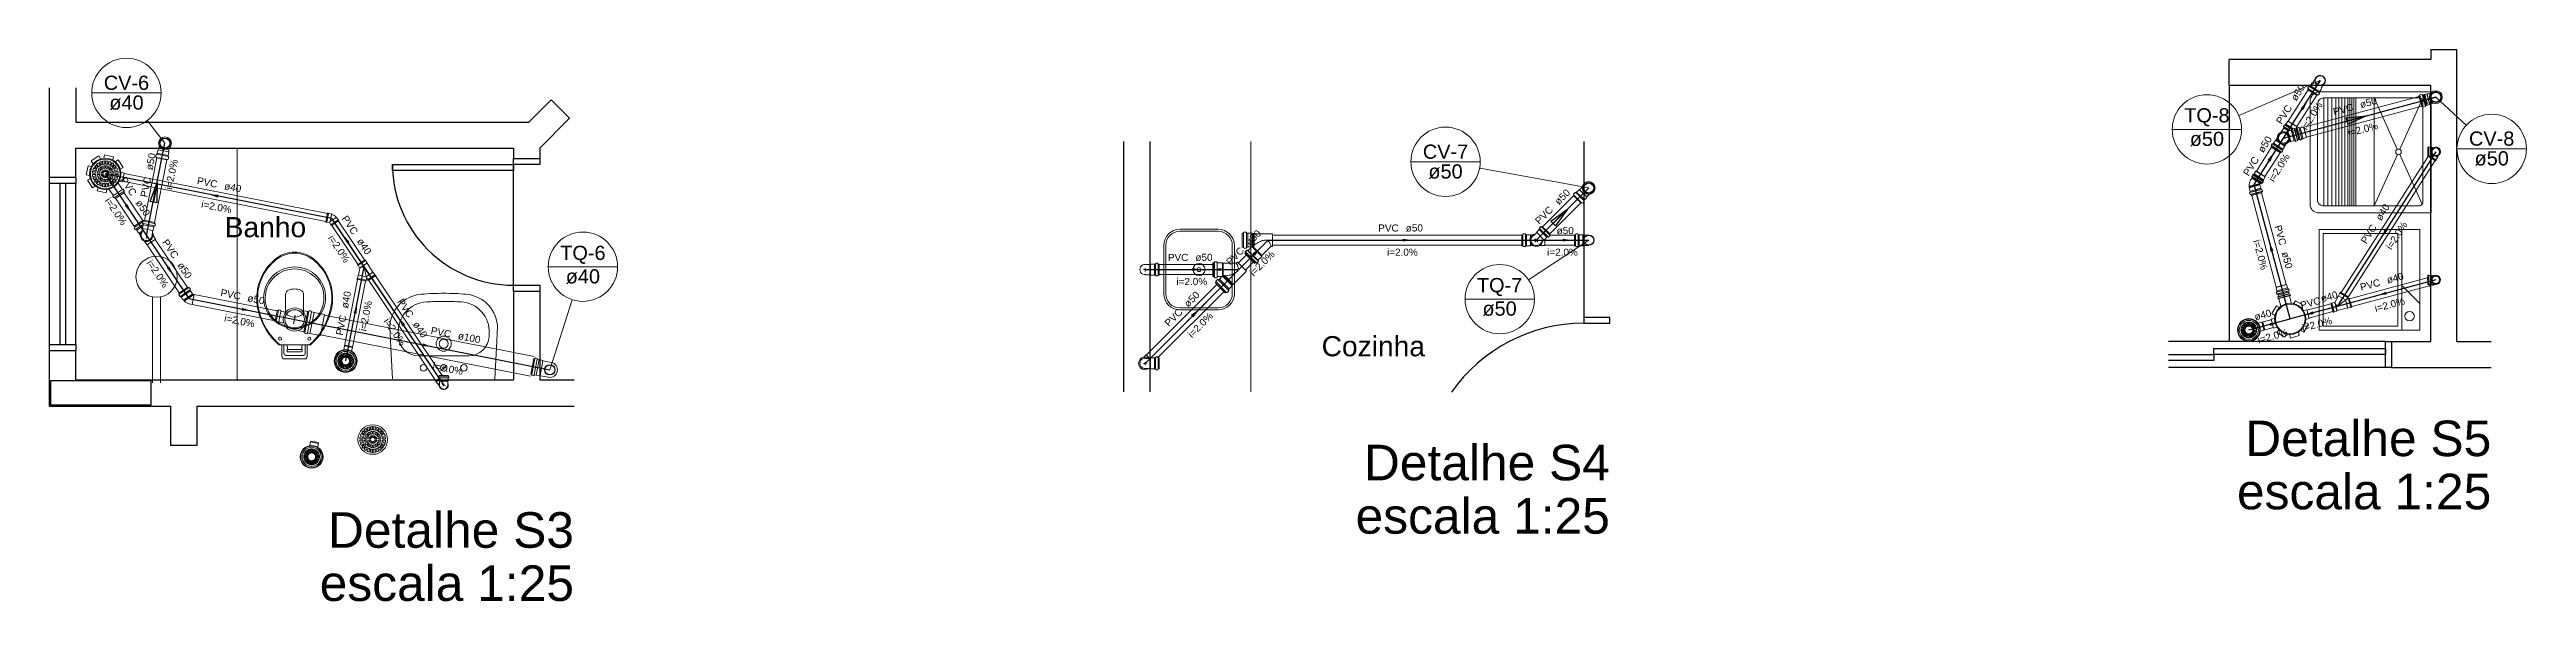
# Model space of a CAD drawing. Header units: inches. Extents: x -27 to 114, y -35 to 60.
# Drawn here: x 19.24 to 31.53, y -32.23 to -29.48 of the extents above; entities that cross this region are included whole.
import ezdxf

# ---------------------------------------------------------------- set-up
doc = ezdxf.new("R2010")
doc.units = ezdxf.units.IN
doc.header["$LTSCALE"] = 10
doc.header["$MEASUREMENT"] = 0
for name, color, linetype, lineweight in [('CV-Colunas', 6, 'Continuous', 30), ('CV-Conexões detalhe', 8, 'Continuous', 20), ('CV-Indicação coluna', 5, 'Continuous', 20), ('CV-Sentido tubo', 8, 'Continuous', 20), ('CV-Seção tubo', 160, 'Continuous', 20), ('CV-Textos coluna', 7, 'Continuous', 20), ('CV-Textos tubo', 7, 'Continuous', 20), ('CV-Tubos detalhe', 6, 'Continuous', 30), ('DI-Títulos', 7, 'Continuous', 30), ('FO-PILARES', 2, 'Continuous', 30), ('Simbolos', 160, 'Continuous', 20), ('Simbolos_int', 5, 'Continuous', 5), ('TQ-Colunas', 6, 'Continuous', 30), ('TQ-Conexões detalhe', 8, 'Continuous', 20), ('TQ-Indicação coluna', 5, 'Continuous', 20), ('TQ-Sentido tubo', 8, 'Continuous', 20), ('TQ-Seção tubo', 160, 'Continuous', 20), ('TQ-Textos coluna', 7, 'Continuous', 20), ('TQ-Textos tubo', 7, 'Continuous', 20), ('TQ-Tubos detalhe', 6, 'Continuous', 30), ('xeixo', 3, 'Continuous', 20), ('xjanela-porta', 253, 'Continuous', 30), ('xmoveis', 253, 'Continuous', 20), ('xparede', 7, 'Continuous', 30), ('xpiso', 4, 'Continuous', 30), ('xtexto', 7, 'Continuous', 20)]:
    doc.layers.add(name, color=color, linetype=linetype, lineweight=lineweight)
doc.styles.add('Arial', font='arial.ttf')
doc.dimstyles.get("Standard").update_dxf_attribs({"dimtxt": 0.18, "dimasz": 0.18, "dimexe": 0.18, "dimexo": 0.0625, "dimgap": 0.09, "dimtad": 0, "dimtih": 1, "dimtoh": 1, "dimdec": 4, "dimzin": 0, "dimdsep": 46, "dimtxsty": 'Standard', "dimcen": 0.09, "dimadec": 0, "dimazin": 0, "dimtfac": 1, "dimtdec": 4, "dimtofl": 0, "dimtmove": 0, "dimatfit": 3, "dimfxl": 0, "dimtolj": 1, "dimtzin": 0, "dimarcsym": 0})

msp = doc.modelspace()

# ---------------------------------------------------------------- texts
at = {"layer": 'CV-Textos coluna', "char_height": 0.0706, "attachment_point": 8, "line_spacing_factor": 0.798, "style": 'Arial'}
for s, insert, width in [('CV-6', (19.626, -29.686), 0.24667), ('ø40', (19.626, -29.785), 0.18646), ('CV-7', (26.166, -30.028), 0.24762), ('CV-8', (31.353, -29.963), 0.24752), ('ø50', (26.166, -30.127), 0.18717), ('ø50', (31.353, -30.062), 0.1871)]:
    msp.add_mtext(s, dxfattribs=dict(at, insert=insert, width=width))
at = {"layer": 'CV-Textos tubo', "char_height": 0.0353, "line_spacing_factor": 0.798, "style": 'Arial'}
for s, insert, width, attachment_point, rotation in [('PVC', (30.67, -29.786), 0.11184, 9, 15.014), ('ø50', (30.705, -29.777), 0.09355, 7, 15.014), ('i=2.0%', (30.719, -29.898), 0.16775, 8, 15.014), ('ø50', (19.756, -30.086), 0.09292, 7, 78.8224), ('i=2.0%', (19.867, -30.108), 0.16663, 8, 78.8224), ('PVC', (19.749, -30.121), 0.11108, 9, 78.8224), ('ø50', (26.728, -30.259), 0.09336, 7, 45), ('PVC', (26.703, -30.284), 0.1116, 9, 45)]:
    msp.add_mtext(s, dxfattribs=dict(at, insert=insert, width=width, attachment_point=attachment_point, rotation=rotation))
at = {"layer": 'DI-Títulos', "char_height": 0.1765, "attachment_point": 9, "line_spacing_factor": 0.798, "style": 'Arial'}
for s, insert, width in [('Detalhe S4', (26.981, -31.626), 1.49883), ('Detalhe S5', (31.351, -31.506), 1.49777), ('escala 1:25', (31.351, -31.77), 1.39297), ('Detalhe S3', (21.845, -31.961), 1.49776), ('escala 1:25', (26.981, -31.891), 1.39395), ('escala 1:25', (21.845, -32.225), 1.39296)]:
    msp.add_mtext(s, dxfattribs=dict(at, insert=insert, width=width))
at = {"layer": 'TQ-Textos coluna', "char_height": 0.0706, "attachment_point": 8, "line_spacing_factor": 0.798, "style": 'Arial'}
for s, insert, width in [('TQ-8', (29.941, -29.866), 0.24699), ('ø50', (29.941, -29.965), 0.1871), ('TQ-6', (21.889, -30.549), 0.24615), ('ø40', (21.889, -30.648), 0.18646), ('TQ-7', (26.434, -30.709), 0.24709), ('ø50', (26.434, -30.808), 0.18717)]:
    msp.add_mtext(s, dxfattribs=dict(at, insert=insert, width=width))
at = {"layer": 'TQ-Textos tubo', "char_height": 0.0353, "line_spacing_factor": 0.798, "style": 'Arial'}
for s, insert, width, attachment_point, rotation in [('ø50', (30.385, -29.744), 0.09355, 7, 57.5217), ('PVC', (30.366, -29.774), 0.11184, 9, 57.5217), ('i=2.0%', (30.477, -29.824), 0.16775, 8, 57.5217), ('ø50', (30.221, -30.001), 0.09355, 7, 57.5216), ('PVC', (30.202, -30.031), 0.11184, 9, 57.5216), ('i=2.0%', (30.314, -30.081), 0.16775, 8, 57.5216), ('PVC', (19.649, -30.216), 0.11108, 9, 303.8179), ('PVC', (20.073, -30.172), 0.11108, 9, 348.8274), ('ø40', (20.108, -30.179), 0.09292, 7, 348.8274), ('i=2.0%', (19.559, -30.298), 0.16663, 8, 303.8179), ('ø50', (19.669, -30.246), 0.09292, 7, 303.8179), ('i=2.0%', (20.069, -30.284), 0.16663, 8, 348.8274), ('PVC', (20.747, -30.408), 0.11108, 9, 303.8259), ('ø40', (30.805, -30.338), 0.09355, 7, 57.4974), ('PVC', (19.857, -30.526), 0.11108, 9, 303.818), ('i=2.0%', (20.665, -30.484), 0.16663, 8, 303.8259), ('ø40', (20.766, -30.437), 0.09292, 7, 303.8259), ('ø50', (25.196, -30.462), 0.09336, 7, 45), ('i=2.0%', (30.189, -30.508), 0.16775, 8, 284.9901), ('PVC', (30.301, -30.46), 0.11184, 9, 284.9901), ('PVC', (30.786, -30.368), 0.11184, 9, 57.4974), ('i=2.0%', (30.897, -30.418), 0.16775, 8, 57.4974), ('i=2.0%', (19.766, -30.608), 0.16663, 8, 303.818), ('ø50', (19.876, -30.556), 0.09292, 7, 303.818), ('PVC', (25.171, -30.487), 0.1116, 9, 45), ('i=2.0%', (25.269, -30.559), 0.1674, 8, 45), ('ø50', (30.31, -30.494), 0.09355, 7, 284.9901), ('PVC', (20.189, -30.728), 0.11108, 9, 348.8164), ('ø40', (20.725, -30.772), 0.09292, 7, 78.8313), ('ø50', (24.891, -30.767), 0.09336, 7, 45), ('ø40', (30.511, -30.74), 0.09355, 7, 15.0353), ('PVC', (30.804, -30.657), 0.11184, 9, 15.0352), ('ø40', (30.838, -30.648), 0.09355, 7, 15.0352), ('i=2.0%', (20.183, -30.85), 0.16663, 8, 348.8164), ('ø50', (20.223, -30.735), 0.09292, 7, 348.8164), ('PVC', (20.718, -30.807), 0.11108, 9, 78.8313), ('i=2.0%', (20.83, -30.811), 0.16663, 8, 78.8313), ('i=2.0%', (20.941, -30.897), 0.16663, 8, 303.826), ('PVC', (21.023, -30.821), 0.11108, 9, 303.826), ('PVC', (24.866, -30.792), 0.1116, 9, 45), ('i=2.0%', (24.963, -30.865), 0.1674, 8, 45), ('ø40', (30.182, -30.831), 0.09355, 7, 15.0353), ('PVC', (30.508, -30.747), 0.11184, 9, 15.0353), ('i=2.0%', (30.491, -30.866), 0.16775, 8, 15.0353), ('i=2.0%', (30.852, -30.769), 0.16775, 8, 15.0352), ('ø40', (21.043, -30.85), 0.09292, 7, 303.826), ('PVC', (21.232, -30.916), 0.11108, 9, 348.8208), ('ø100', (21.267, -30.923), 0.12293, 7, 348.8208), ('i=2.0%', (30.272, -30.925), 0.16775, 8, 15.0353), ('i=2.0%', (21.216, -31.087), 0.16663, 8, 348.8208)]:
    msp.add_mtext(s, dxfattribs=dict(at, insert=insert, width=width, attachment_point=attachment_point, rotation=rotation))
for s, insert, width, attachment_point in [('PVC', (25.934, -30.389), 0.1116, 9), ('ø50', (25.969, -30.389), 0.09336, 7), ('ø50', (26.717, -30.402), 0.09336, 7), ('PVC', (24.891, -30.535), 0.1116, 9), ('ø50', (24.926, -30.535), 0.09336, 7), ('i=2.0%', (25.952, -30.509), 0.1674, 8), ('i=2.0%', (26.746, -30.509), 0.1674, 8), ('i=2.0%', (24.908, -30.655), 0.1674, 8)]:
    msp.add_mtext(s, dxfattribs=dict(at, insert=insert, width=width, attachment_point=attachment_point))
at = {"layer": 'xtexto', "char_height": 0.1, "attachment_point": 8, "line_spacing_factor": 0.798, "style": 'Arial'}
for s, insert, width in [('Banho', (20.315, -30.418), 0.556), ('Cozinha', (25.808, -31.009), 0.70395)]:
    msp.add_mtext(s, dxfattribs=dict(at, insert=insert, width=width))

# ---------------------------------------------------------------- blocks, each defined once
blk = doc.blocks.new('_Closed')
at = {"color": 0, "linetype": 'ByBlock', "lineweight": -2}
for p, q in [((-1, 0.166667), (0, 0)), ((-1, 0.166667), (-1, -0.166667)), ((0, 0), (-1, -0.166667)), ((0, 0), (-1, 0))]:
    blk.add_line(p, q, dxfattribs=at)

# ---------------------------------------------------------------- linework, layer by layer
msp.add_line((20.46, -30.825), (20.463, -30.806))
at = {"layer": 'CV-Colunas', "linetype": 'Continuous'}
for p, q in [((31.034, -29.758), (31.021, -29.71)), ((31.076, -29.721), (31.028, -29.734))]:
    msp.add_line(p, q, dxfattribs=at)
for centre in [(31.076, -29.721), (19.817, -29.95), (26.876, -30.172)]:
    msp.add_circle(centre, 0.025, dxfattribs=at)
at = {"layer": 'CV-Conexões detalhe', "linetype": 'Continuous'}
for q in [(30.348, -29.882), (30.369, -29.911)]:
    msp.add_line((30.321, -29.924), q, dxfattribs=at)
at = {"layer": 'CV-Indicação coluna'}
for p, q in [((19.454, -29.7), (19.799, -29.7)), ((19.817, -29.95), (19.731, -29.838)), ((31.076, -29.721), (31.226, -29.86)), ((25.993, -30.042), (26.338, -30.042)), ((26.876, -30.172), (26.336, -30.073)), ((31.18, -29.978), (31.525, -29.978))]:
    msp.add_line(p, q, dxfattribs=at)
for centre in [(19.626, -29.7), (31.353, -29.978), (26.166, -30.042)]:
    msp.add_circle(centre, 0.172, dxfattribs=at)
at = {"layer": 'CV-Seção tubo'}
for p, q in [((19.715, -30.333), (19.777, -30.023)), ((19.765, -30.343), (19.826, -30.033)), ((26.648, -30.364), (26.802, -30.21)), ((26.683, -30.4), (26.837, -30.246))]:
    msp.add_line(p, q, dxfattribs=at)
at = {"layer": 'CV-Tubos detalhe'}
for p, q in [((30.321, -29.924), (31.076, -29.721)), ((19.726, -30.408), (19.817, -29.95)), ((26.616, -30.431), (26.876, -30.172))]:
    msp.add_line(p, q, dxfattribs=at)
at = {"layer": 'FO-PILARES'}
msp.add_lwpolyline([(19.249, -31.129), (19.249, -31.189), (19.249, -31.249), (19.499, -31.249), (19.749, -31.249), (19.749, -31.189), (19.749, -31.129), (19.499, -31.129), (19.249, -31.129), (19.249, -31.129)], close=True, dxfattribs=at)
at = {"layer": 'Simbolos'}
for p, q in [((30.442, -29.675), (30.446, -29.668)), ((30.442, -29.677), (30.444, -29.679)), ((30.442, -29.684), (30.444, -29.68)), ((30.488, -29.713), (30.442, -29.684)), ((30.447, -29.668), (30.45, -29.669)), ((30.451, -29.669), (30.454, -29.665)), ((30.454, -29.664), (30.463, -29.65)), ((30.454, -29.665), (30.454, -29.664)), ((30.463, -29.65), (30.466, -29.65)), ((30.466, -29.65), (30.481, -29.626)), ((30.488, -29.713), (30.49, -29.709)), ((30.494, -29.71), (30.491, -29.709)), ((30.495, -29.709), (30.5, -29.702)), ((30.497, -29.698), (30.5, -29.694)), ((30.5, -29.701), (30.498, -29.699)), ((30.5, -29.694), (30.509, -29.679)), ((30.5, -29.694), (30.5, -29.694)), ((30.508, -29.677), (30.523, -29.653)), ((19.788, -29.964), (19.785, -29.982)), ((19.427, -30.106), (19.436, -30.062)), ((19.436, -30.062), (19.452, -30.065)), ((19.451, -30.038), (19.489, -30.013)), ((19.451, -30.038), (19.461, -30.053)), ((19.475, -30.087), (19.46, -30.083)), ((19.478, -30.08), (19.464, -30.072)), ((19.481, -30.075), (19.467, -30.067)), ((19.485, -30.07), (19.474, -30.059)), ((19.489, -30.066), (19.478, -30.055)), ((19.497, -30.089), (19.485, -30.084)), ((19.495, -30.062), (19.487, -30.048)), ((19.489, -30.013), (19.498, -30.028)), ((19.5, -30.084), (19.491, -30.075)), ((19.5, -30.059), (19.492, -30.045)), ((19.504, -30.08), (19.495, -30.071)), ((19.506, -30.056), (19.502, -30.041)), ((19.508, -30.078), (19.503, -30.066)), ((19.511, -30.055), (19.507, -30.039)), ((19.513, -30.075), (19.508, -30.064)), ((19.516, -30.093), (19.509, -30.086)), ((19.517, -30.008), (19.514, -30.025)), ((19.517, -30.008), (19.561, -30.017)), ((19.518, -30.054), (19.518, -30.038)), ((19.518, -30.074), (19.518, -30.062)), ((19.518, -30.092), (19.518, -30.082)), ((19.524, -30.054), (19.524, -30.038)), ((19.524, -30.074), (19.524, -30.062)), ((19.524, -30.092), (19.524, -30.082)), ((19.526, -30.093), (19.533, -30.086)), ((19.529, -30.075), (19.534, -30.064)), ((19.531, -30.055), (19.535, -30.039)), ((19.534, -30.078), (19.539, -30.066)), ((19.536, -30.056), (19.54, -30.041)), ((19.539, -30.08), (19.548, -30.071)), ((19.543, -30.059), (19.551, -30.045)), ((19.543, -30.084), (19.552, -30.075)), ((19.545, -30.089), (19.557, -30.084)), ((19.548, -30.062), (19.556, -30.048)), ((19.553, -30.066), (19.564, -30.055)), ((19.557, -30.07), (19.568, -30.059)), ((19.561, -30.017), (19.558, -30.033)), ((19.561, -30.075), (19.575, -30.067)), ((19.564, -30.08), (19.578, -30.072)), ((19.567, -30.087), (19.582, -30.083)), ((19.585, -30.032), (19.57, -30.042)), ((19.585, -30.032), (19.61, -30.07)), ((19.61, -30.07), (19.595, -30.079)), ((19.771, -30.016), (19.773, -30.006)), ((19.772, -30.017), (19.774, -30.019)), ((19.774, -30.005), (19.777, -30.005)), ((19.774, -30.023), (19.775, -30.02)), ((19.828, -30.033), (19.774, -30.023)), ((19.778, -30.004), (19.779, -30)), ((19.779, -30), (19.782, -29.984)), ((19.779, -30), (19.779, -30)), ((19.782, -29.984), (19.785, -29.982)), ((19.828, -30.033), (19.828, -30.03)), ((19.832, -30.03), (19.829, -30.03)), ((19.832, -30.011), (19.836, -29.994)), ((19.832, -30.015), (19.832, -30.011)), ((19.832, -30.011), (19.832, -30.011)), ((19.835, -30.017), (19.832, -30.016)), ((19.833, -30.029), (19.836, -30.018)), ((19.838, -29.974), (19.834, -29.992)), ((19.836, -29.994), (19.834, -29.992)), ((19.427, -30.106), (19.444, -30.11)), ((19.433, -30.134), (19.447, -30.125)), ((19.458, -30.172), (19.433, -30.134)), ((19.473, -30.099), (19.457, -30.099)), ((19.473, -30.105), (19.457, -30.105)), ((19.458, -30.172), (19.472, -30.162)), ((19.474, -30.092), (19.459, -30.088)), ((19.474, -30.112), (19.459, -30.116)), ((19.475, -30.117), (19.46, -30.121)), ((19.478, -30.123), (19.464, -30.131)), ((19.481, -30.129), (19.467, -30.136)), ((19.485, -30.134), (19.474, -30.145)), ((19.489, -30.138), (19.478, -30.149)), ((19.494, -30.099), (19.481, -30.099)), ((19.494, -30.105), (19.481, -30.105)), ((19.481, -30.187), (19.485, -30.171)), ((19.525, -30.196), (19.481, -30.187)), ((19.495, -30.094), (19.483, -30.089)), ((19.495, -30.11), (19.483, -30.115)), ((19.497, -30.115), (19.485, -30.12)), ((19.495, -30.142), (19.487, -30.156)), ((19.5, -30.119), (19.491, -30.128)), ((19.5, -30.145), (19.492, -30.159)), ((19.504, -30.123), (19.495, -30.132)), ((19.511, -30.099), (19.501, -30.099)), ((19.511, -30.105), (19.501, -30.105)), ((19.506, -30.148), (19.502, -30.163)), ((19.508, -30.126), (19.503, -30.138)), ((19.512, -30.097), (19.505, -30.09)), ((19.512, -30.107), (19.505, -30.114)), ((19.511, -30.149), (19.507, -30.164)), ((19.513, -30.129), (19.508, -30.14)), ((19.516, -30.111), (19.509, -30.118)), ((19.518, -30.112), (19.518, -30.122)), ((19.518, -30.13), (19.518, -30.142)), ((19.518, -30.15), (19.518, -30.166)), ((19.524, -30.112), (19.524, -30.122)), ((19.524, -30.13), (19.524, -30.142)), ((19.524, -30.15), (19.524, -30.166)), ((19.525, -30.196), (19.529, -30.179)), ((19.526, -30.111), (19.533, -30.118)), ((19.529, -30.129), (19.534, -30.14)), ((19.53, -30.097), (19.537, -30.09)), ((19.53, -30.107), (19.537, -30.114)), ((19.531, -30.099), (19.541, -30.099)), ((19.531, -30.105), (19.541, -30.105)), ((19.531, -30.149), (19.535, -30.164)), ((19.534, -30.126), (19.539, -30.138)), ((19.536, -30.148), (19.54, -30.163)), ((19.539, -30.123), (19.548, -30.132)), ((19.561, -30.21), (19.539, -30.178)), ((19.543, -30.119), (19.552, -30.128)), ((19.543, -30.145), (19.551, -30.159)), ((19.545, -30.115), (19.557, -30.12)), ((19.548, -30.094), (19.559, -30.089)), ((19.548, -30.11), (19.559, -30.115)), ((19.548, -30.142), (19.556, -30.156)), ((19.549, -30.099), (19.561, -30.099)), ((19.549, -30.105), (19.561, -30.105)), ((19.553, -30.138), (19.564, -30.149)), ((19.557, -30.134), (19.568, -30.145)), ((19.561, -30.129), (19.575, -30.136)), ((19.564, -30.123), (19.578, -30.131)), ((19.567, -30.117), (19.582, -30.121)), ((19.568, -30.092), (19.584, -30.088)), ((19.568, -30.112), (19.584, -30.116)), ((19.569, -30.099), (19.585, -30.099)), ((19.569, -30.105), (19.585, -30.105)), ((19.571, -30.225), (19.616, -30.194)), ((19.606, -30.179), (19.584, -30.147)), ((19.606, -30.142), (19.59, -30.138)), ((19.615, -30.098), (19.598, -30.094)), ((19.615, -30.098), (19.606, -30.142)), ((19.607, -30.18), (19.61, -30.178)), ((19.615, -30.184), (19.611, -30.179)), ((19.612, -30.189), (19.614, -30.186)), ((19.616, -30.194), (19.612, -30.189)), ((26.8, -30.209), (26.802, -30.207)), ((26.839, -30.247), (26.8, -30.209)), ((26.801, -30.202), (26.809, -30.194)), ((26.801, -30.203), (26.802, -30.206)), ((26.81, -30.194), (26.812, -30.196)), ((26.813, -30.196), (26.816, -30.193)), ((26.816, -30.192), (26.828, -30.181)), ((26.816, -30.193), (26.816, -30.192)), ((26.828, -30.181), (26.831, -30.181)), ((26.844, -30.168), (26.831, -30.181)), ((26.88, -30.203), (26.867, -30.216)), ((19.56, -30.211), (19.558, -30.213)), ((19.562, -30.22), (19.558, -30.214)), ((19.567, -30.219), (19.563, -30.22)), ((19.571, -30.225), (19.567, -30.219)), ((19.664, -30.362), (19.709, -30.332)), ((19.709, -30.332), (19.712, -30.336)), ((19.713, -30.332), (19.712, -30.337)), ((19.713, -30.332), (19.767, -30.343)), ((20.614, -30.341), (20.623, -30.296)), ((20.623, -30.296), (20.626, -30.297)), ((20.626, -30.297), (20.627, -30.298)), ((20.627, -30.298), (20.642, -30.301)), ((20.642, -30.301), (20.643, -30.303)), ((20.667, -30.318), (20.666, -30.318)), ((20.676, -30.331), (20.667, -30.318)), ((20.677, -30.331), (20.676, -30.331)), ((20.679, -30.334), (20.677, -30.331)), ((26.839, -30.247), (26.841, -30.245)), ((26.845, -30.247), (26.842, -30.245)), ((26.846, -30.247), (26.854, -30.239)), ((26.852, -30.234), (26.855, -30.231)), ((26.854, -30.238), (26.852, -30.235)), ((26.855, -30.231), (26.867, -30.219)), ((26.855, -30.231), (26.855, -30.231)), ((26.867, -30.219), (26.867, -30.216)), ((19.664, -30.362), (19.666, -30.366)), ((19.664, -30.37), (19.666, -30.367)), ((19.664, -30.371), (19.669, -30.378)), ((19.67, -30.379), (19.673, -30.377)), ((19.674, -30.378), (19.676, -30.381)), ((19.676, -30.381), (19.677, -30.381)), ((19.677, -30.381), (19.686, -30.395)), ((19.686, -30.395), (19.689, -30.396)), ((19.689, -30.396), (19.694, -30.405)), ((19.69, -30.398), (19.689, -30.399)), ((19.689, -30.399), (19.69, -30.401)), ((19.692, -30.401), (19.69, -30.401)), ((19.707, -30.374), (19.703, -30.391)), ((19.709, -30.355), (19.705, -30.371)), ((19.705, -30.371), (19.707, -30.374)), ((19.707, -30.338), (19.706, -30.347)), ((19.706, -30.348), (19.709, -30.349)), ((19.708, -30.338), (19.711, -30.337)), ((19.709, -30.35), (19.709, -30.355)), ((19.709, -30.355), (19.709, -30.355)), ((19.716, -30.437), (19.728, -30.455)), ((19.757, -30.383), (19.753, -30.401)), ((19.759, -30.382), (19.757, -30.383)), ((19.758, -30.408), (19.77, -30.427)), ((19.762, -30.365), (19.759, -30.382)), ((19.763, -30.361), (19.762, -30.365)), ((19.762, -30.365), (19.762, -30.365)), ((19.767, -30.36), (19.764, -30.36)), ((19.767, -30.343), (19.766, -30.347)), ((19.769, -30.35), (19.766, -30.348)), ((19.769, -30.351), (19.768, -30.359)), ((20.614, -30.341), (20.618, -30.342)), ((20.618, -30.342), (20.619, -30.341)), ((20.619, -30.341), (20.632, -30.344)), ((20.64, -30.355), (20.632, -30.344)), ((20.639, -30.356), (20.64, -30.355)), ((20.642, -30.359), (20.639, -30.356)), ((20.642, -30.359), (20.679, -30.334)), ((25.158, -30.397), (25.158, -30.466)), ((25.158, -30.397), (25.163, -30.397)), ((25.165, -30.393), (25.164, -30.396)), ((25.167, -30.392), (25.178, -30.392)), ((25.179, -30.393), (25.179, -30.396)), ((25.18, -30.397), (25.186, -30.397)), ((25.186, -30.397), (25.207, -30.397)), ((25.186, -30.397), (25.186, -30.397)), ((25.207, -30.397), (25.21, -30.4)), ((25.21, -30.4), (25.213, -30.4)), ((25.213, -30.398), (25.217, -30.398)), ((25.213, -30.4), (25.213, -30.398)), ((25.217, -30.4), (25.217, -30.398)), ((25.217, -30.4), (25.308, -30.4)), ((26.545, -30.459), (26.545, -30.404)), ((26.545, -30.404), (26.549, -30.404)), ((26.551, -30.4), (26.55, -30.403)), ((26.552, -30.4), (26.561, -30.4)), ((26.562, -30.401), (26.562, -30.403)), ((26.563, -30.404), (26.568, -30.404)), ((26.568, -30.404), (26.585, -30.404)), ((26.568, -30.404), (26.568, -30.404)), ((26.585, -30.404), (26.587, -30.406)), ((26.587, -30.406), (26.589, -30.406)), ((26.589, -30.406), (26.589, -30.405)), ((26.589, -30.405), (26.592, -30.405)), ((26.592, -30.406), (26.592, -30.405)), ((26.592, -30.406), (26.597, -30.406)), ((26.618, -30.393), (26.605, -30.406)), ((26.63, -30.379), (26.618, -30.391)), ((26.618, -30.391), (26.618, -30.393)), ((26.634, -30.375), (26.63, -30.379)), ((26.63, -30.379), (26.63, -30.379)), ((26.638, -30.364), (26.632, -30.371)), ((26.632, -30.372), (26.634, -30.374)), ((26.639, -30.364), (26.642, -30.366)), ((26.654, -30.429), (26.641, -30.442)), ((26.646, -30.363), (26.643, -30.366)), ((26.646, -30.363), (26.685, -30.401)), ((26.657, -30.429), (26.654, -30.429)), ((26.669, -30.417), (26.657, -30.429)), ((26.672, -30.414), (26.669, -30.417)), ((26.669, -30.417), (26.669, -30.417)), ((26.676, -30.416), (26.674, -30.414)), ((26.683, -30.409), (26.677, -30.416)), ((26.685, -30.401), (26.682, -30.404)), ((26.683, -30.408), (26.682, -30.406)), ((26.806, -30.459), (26.806, -30.404)), ((26.806, -30.404), (26.81, -30.404)), ((26.812, -30.4), (26.811, -30.403)), ((26.813, -30.4), (26.821, -30.4)), ((26.822, -30.4), (26.823, -30.403)), ((26.824, -30.404), (26.828, -30.404)), ((26.828, -30.404), (26.829, -30.404)), ((26.829, -30.404), (26.845, -30.404)), ((26.845, -30.404), (26.847, -30.406)), ((26.847, -30.406), (26.876, -30.406)), ((20.809, -30.528), (20.771, -30.553)), ((20.771, -30.553), (20.773, -30.556)), ((20.773, -30.556), (20.775, -30.556)), ((20.775, -30.556), (20.782, -30.568)), ((20.776, -30.605), (20.783, -30.57)), ((20.783, -30.569), (20.805, -30.563)), ((20.816, -30.62), (20.805, -30.563)), ((20.809, -30.528), (20.811, -30.531)), ((20.811, -30.531), (20.811, -30.532)), ((20.811, -30.532), (20.819, -30.545)), ((20.819, -30.545), (20.819, -30.546)), ((20.819, -30.546), (20.848, -30.59)), ((24.704, -30.552), (24.679, -30.552)), ((24.706, -30.55), (24.704, -30.552)), ((24.723, -30.55), (24.706, -30.55)), ((24.723, -30.55), (24.723, -30.55)), ((24.728, -30.55), (24.723, -30.55)), ((24.729, -30.546), (24.729, -30.549)), ((24.739, -30.546), (24.73, -30.546)), ((24.74, -30.546), (24.74, -30.549)), ((24.746, -30.55), (24.741, -30.55)), ((24.746, -30.605), (24.746, -30.55)), ((25.012, -30.612), (25.012, -30.544)), ((25.012, -30.544), (25.017, -30.544)), ((25.02, -30.539), (25.018, -30.543)), ((25.018, -30.612), (25.018, -30.544)), ((25.021, -30.538), (25.032, -30.538)), ((25.033, -30.539), (25.033, -30.542)), ((25.033, -30.616), (25.033, -30.539)), ((25.035, -30.544), (25.061, -30.544)), ((25.061, -30.544), (25.061, -30.611)), ((25.061, -30.544), (25.064, -30.546)), ((25.064, -30.546), (25.127, -30.546)), ((25.128, -30.546), (25.134, -30.54)), ((25.158, -30.466), (25.163, -30.466)), ((25.165, -30.47), (25.164, -30.466)), ((25.167, -30.471), (25.178, -30.471)), ((25.171, -30.498), (25.175, -30.494)), ((25.171, -30.498), (25.22, -30.547)), ((25.173, -30.49), (25.175, -30.493)), ((25.174, -30.488), (25.181, -30.48)), ((25.176, -30.494), (25.224, -30.542)), ((25.179, -30.47), (25.179, -30.467)), ((25.18, -30.466), (25.186, -30.466)), ((25.183, -30.48), (25.186, -30.482)), ((25.183, -30.481), (25.237, -30.535)), ((25.186, -30.466), (25.186, -30.465)), ((25.186, -30.465), (25.201, -30.465)), ((25.187, -30.482), (25.202, -30.467)), ((25.255, -30.512), (25.207, -30.464)), ((25.213, -30.463), (25.217, -30.46)), ((25.22, -30.547), (25.223, -30.543)), ((25.228, -30.544), (25.225, -30.543)), ((25.23, -30.544), (25.238, -30.537)), ((25.236, -30.531), (25.255, -30.512)), ((25.238, -30.535), (25.236, -30.532)), ((25.255, -30.508), (25.299, -30.464)), ((25.255, -30.512), (25.255, -30.508)), ((25.3, -30.463), (25.308, -30.463)), ((26.545, -30.459), (26.549, -30.459)), ((26.551, -30.462), (26.55, -30.46)), ((26.552, -30.463), (26.561, -30.463)), ((26.562, -30.462), (26.562, -30.46)), ((26.563, -30.459), (26.568, -30.459)), ((26.568, -30.459), (26.585, -30.459)), ((26.568, -30.459), (26.568, -30.459)), ((26.585, -30.459), (26.587, -30.457)), ((26.587, -30.457), (26.589, -30.457)), ((26.589, -30.457), (26.589, -30.458)), ((26.589, -30.458), (26.592, -30.458)), ((26.592, -30.457), (26.592, -30.458)), ((26.592, -30.457), (26.597, -30.457)), ((26.635, -30.457), (26.658, -30.457)), ((26.806, -30.459), (26.81, -30.459)), ((26.812, -30.462), (26.811, -30.459)), ((26.813, -30.463), (26.821, -30.463)), ((26.822, -30.462), (26.823, -30.46)), ((26.824, -30.459), (26.828, -30.459)), ((26.828, -30.459), (26.829, -30.459)), ((26.829, -30.459), (26.845, -30.459)), ((26.845, -30.459), (26.847, -30.457)), ((26.847, -30.457), (26.876, -30.457)), ((19.885, -30.695), (19.931, -30.664)), ((19.885, -30.695), (19.888, -30.698)), ((19.886, -30.702), (19.888, -30.699)), ((19.931, -30.664), (19.933, -30.668)), ((19.937, -30.667), (19.934, -30.668)), ((19.938, -30.668), (19.943, -30.675)), ((19.943, -30.676), (19.941, -30.678)), ((19.941, -30.679), (19.943, -30.683)), ((19.943, -30.683), (19.953, -30.697)), ((19.953, -30.697), (19.952, -30.698)), ((19.953, -30.699), (19.961, -30.701)), ((20.707, -30.956), (20.772, -30.626)), ((20.746, -30.964), (20.811, -30.634)), ((20.769, -30.625), (20.77, -30.622)), ((20.769, -30.625), (20.814, -30.634)), ((20.77, -30.622), (20.771, -30.621)), ((20.771, -30.621), (20.774, -30.606)), ((20.774, -30.606), (20.776, -30.605)), ((20.814, -30.629), (20.816, -30.621)), ((20.815, -30.63), (20.814, -30.629)), ((20.814, -30.634), (20.815, -30.63)), ((20.822, -30.627), (20.818, -30.62)), ((20.822, -30.629), (20.822, -30.627)), ((20.824, -30.632), (20.822, -30.629)), ((20.862, -30.607), (20.824, -30.632)), ((20.85, -30.591), (20.848, -30.59)), ((20.858, -30.603), (20.85, -30.591)), ((20.86, -30.604), (20.858, -30.603)), ((20.862, -30.607), (20.86, -30.604)), ((24.704, -30.603), (24.679, -30.603)), ((24.706, -30.605), (24.704, -30.603)), ((24.723, -30.605), (24.706, -30.605)), ((24.723, -30.605), (24.723, -30.605)), ((24.728, -30.605), (24.723, -30.605)), ((24.729, -30.608), (24.729, -30.606)), ((24.739, -30.609), (24.73, -30.609)), ((24.74, -30.608), (24.74, -30.605)), ((24.746, -30.605), (24.741, -30.605)), ((25.012, -30.612), (25.017, -30.612)), ((25.02, -30.617), (25.019, -30.613)), ((25.021, -30.618), (25.032, -30.618)), ((25.025, -30.645), (25.029, -30.641)), ((25.074, -30.693), (25.025, -30.645)), ((25.028, -30.634), (25.036, -30.627)), ((25.028, -30.636), (25.03, -30.639)), ((25.033, -30.616), (25.033, -30.613)), ((25.035, -30.612), (25.056, -30.612)), ((25.037, -30.627), (25.04, -30.629)), ((25.041, -30.629), (25.045, -30.625)), ((25.045, -30.625), (25.046, -30.625)), ((25.046, -30.625), (25.056, -30.614)), ((25.066, -30.608), (25.071, -30.607)), ((25.074, -30.693), (25.078, -30.689)), ((25.082, -30.691), (25.079, -30.689)), ((25.084, -30.691), (25.092, -30.683)), ((25.09, -30.677), (25.094, -30.673)), ((25.092, -30.681), (25.09, -30.679)), ((25.094, -30.673), (25.109, -30.658)), ((25.094, -30.673), (25.094, -30.673)), ((25.109, -30.655), (25.111, -30.652)), ((25.109, -30.658), (25.109, -30.655)), ((25.111, -30.652), (25.112, -30.653)), ((25.112, -30.653), (25.115, -30.651)), ((25.114, -30.65), (25.179, -30.585)), ((25.114, -30.65), (25.115, -30.651)), ((19.886, -30.703), (19.89, -30.71)), ((19.892, -30.711), (19.894, -30.709)), ((19.895, -30.71), (19.898, -30.714)), ((19.898, -30.714), (19.907, -30.728)), ((19.907, -30.728), (19.91, -30.728)), ((19.91, -30.728), (19.912, -30.73)), ((19.912, -30.73), (19.91, -30.731)), ((19.91, -30.731), (19.912, -30.733)), ((19.913, -30.733), (19.912, -30.733)), ((19.939, -30.748), (19.952, -30.75)), ((20.364, -30.834), (20.374, -30.78)), ((20.374, -30.78), (20.379, -30.781)), ((20.381, -30.778), (20.379, -30.781)), ((20.382, -30.777), (20.39, -30.779)), ((20.391, -30.78), (20.391, -30.783)), ((20.413, -30.788), (20.392, -30.784)), ((20.413, -30.788), (20.414, -30.79)), ((20.526, -30.786), (20.495, -30.78)), ((20.506, -30.888), (20.526, -30.784)), ((20.526, -30.784), (20.531, -30.785)), ((20.533, -30.781), (20.532, -30.784)), ((20.534, -30.781), (20.543, -30.783)), ((20.544, -30.784), (20.544, -30.786)), ((20.545, -30.787), (20.557, -30.79)), ((20.557, -30.79), (20.608, -30.8)), ((20.557, -30.79), (20.557, -30.79)), ((20.364, -30.834), (20.368, -30.835)), ((20.369, -30.839), (20.369, -30.835)), ((20.37, -30.839), (20.378, -30.841)), ((20.379, -30.841), (20.38, -30.838)), ((20.402, -30.841), (20.381, -30.837)), ((20.402, -30.841), (20.404, -30.84)), ((20.506, -30.886), (20.476, -30.88)), ((20.506, -30.888), (20.51, -30.889)), ((20.511, -30.893), (20.511, -30.89)), ((20.512, -30.894), (20.521, -30.896)), ((20.522, -30.895), (20.523, -30.893)), ((20.524, -30.892), (20.536, -30.894)), ((20.536, -30.894), (20.588, -30.904)), ((20.536, -30.894), (20.536, -30.894)), ((21.631, -31.097), (21.646, -31.019)), ((21.646, -31.019), (21.65, -31.02)), ((21.652, -31.019), (21.653, -31.016)), ((21.654, -31.016), (21.663, -31.018)), ((21.663, -31.021), (21.663, -31.018)), ((21.664, -31.022), (21.672, -31.024)), ((21.672, -31.024), (21.69, -31.028)), ((21.672, -31.024), (21.672, -31.024)), ((21.69, -31.028), (21.691, -31.03)), ((21.691, -31.03), (21.732, -31.038)), ((24.671, -31.011), (24.682, -31.001)), ((24.704, -31.018), (24.679, -31.018)), ((24.704, -31.068), (24.679, -31.068)), ((24.706, -31.016), (24.704, -31.018)), ((24.706, -31.07), (24.704, -31.068)), ((24.723, -31.016), (24.706, -31.016)), ((24.723, -31.07), (24.706, -31.07)), ((24.723, -31.016), (24.723, -31.016)), ((24.728, -31.016), (24.723, -31.016)), ((24.723, -31.07), (24.723, -31.07)), ((24.728, -31.07), (24.723, -31.07)), ((24.729, -31.012), (24.729, -31.015)), ((24.739, -31.011), (24.73, -31.011)), ((24.74, -31.012), (24.74, -31.015)), ((24.746, -31.016), (24.741, -31.016)), ((24.746, -31.07), (24.741, -31.07)), ((24.746, -31.016), (24.746, -31.07)), ((21.158, -31.13), (21.177, -31.118)), ((21.158, -31.13), (21.16, -31.133)), ((21.16, -31.133), (21.162, -31.134)), ((21.162, -31.134), (21.17, -31.146)), ((21.17, -31.146), (21.172, -31.146)), ((21.176, -31.153), (21.172, -31.146)), ((21.174, -31.107), (21.176, -31.107)), ((21.174, -31.108), (21.174, -31.113)), ((21.175, -31.114), (21.176, -31.114)), ((21.176, -31.103), (21.221, -31.103)), ((21.176, -31.103), (21.177, -31.106)), ((21.177, -31.115), (21.177, -31.129)), ((21.177, -31.129), (21.178, -31.131)), ((21.178, -31.14), (21.178, -31.131)), ((21.178, -31.15), (21.178, -31.14)), ((21.221, -31.129), (21.219, -31.131)), ((21.219, -31.14), (21.219, -31.131)), ((21.219, -31.15), (21.219, -31.14)), ((21.221, -31.103), (21.221, -31.106)), ((21.221, -31.115), (21.221, -31.129)), ((21.223, -31.107), (21.222, -31.107)), ((21.223, -31.114), (21.222, -31.114)), ((21.224, -31.108), (21.224, -31.113)), ((21.631, -31.097), (21.635, -31.098)), ((21.636, -31.099), (21.636, -31.102)), ((21.637, -31.103), (21.645, -31.104)), ((21.647, -31.101), (21.647, -31.104)), ((21.648, -31.1), (21.657, -31.102)), ((21.657, -31.102), (21.675, -31.105)), ((21.657, -31.102), (21.657, -31.102)), ((21.675, -31.105), (21.677, -31.104)), ((21.677, -31.104), (21.717, -31.112)), ((24.729, -31.074), (24.729, -31.071)), ((24.739, -31.075), (24.73, -31.075)), ((24.74, -31.074), (24.74, -31.071))]:
    msp.add_line(p, q, dxfattribs=at)
for centre, radius in [((19.817, -29.95), 0.0318), ((19.521, -30.102), 0.0777), ((19.521, -30.102), 0.0735), ((19.521, -30.102), 0.0735), ((26.876, -30.172), 0.0318), ((20.46, -30.825), 0.0572)]:
    msp.add_circle(centre, radius, dxfattribs=at)
for centre, radius, start, end in [((30.442, -29.676), 0.001, 147.5132, 222.5132), ((30.443, -29.68), 0.001, 327.5133, 42.5133), ((30.447, -29.669), 0.001, 62.5133, 147.5132), ((30.45, -29.668), 0.001, 242.5132, 327.5133), ((30.502, -29.639), 0.0253, 327.5133, 147.5132), ((30.491, -29.71), 0.001, 72.5132, 147.5132), ((30.494, -29.709), 0.001, 252.5132, 327.5133), ((30.498, -29.698), 0.001, 147.5132, 232.5132), ((30.499, -29.702), 0.001, 327.5133, 52.5133), ((19.521, -30.102), 0.0641, 152.6132, 162.3868), ((19.521, -30.102), 0.0641, 137.6132, 147.3868), ((19.521, -30.102), 0.0482, 153.4746, 161.5254), ((19.521, -30.102), 0.0641, 122.6132, 132.3868), ((19.521, -30.102), 0.0482, 138.4746, 146.5254), ((19.521, -30.102), 0.0404, 139.1455, 153.3545), ((19.521, -30.102), 0.0482, 123.4746, 131.5254), ((19.521, -30.102), 0.0641, 107.6132, 117.3868), ((19.521, -30.102), 0.0404, 116.6455, 130.8545), ((19.521, -30.102), 0.0277, 141.0423, 151.4577), ((19.521, -30.102), 0.0482, 108.4746, 116.5254), ((19.521, -30.102), 0.0277, 118.5423, 128.9577), ((19.521, -30.102), 0.0641, 92.6132, 102.3868), ((19.521, -30.102), 0.0404, 94.1455, 108.3545), ((19.521, -30.102), 0.02, 98.415, 126.585), ((19.521, -30.102), 0.0482, 93.4746, 101.5254), ((19.521, -30.102), 0.0277, 96.0423, 106.4577), ((19.521, -30.102), 0.0641, 77.6132, 87.3868), ((19.521, -30.102), 0.0482, 78.4746, 86.5254), ((19.521, -30.102), 0.0404, 71.6455, 85.8545), ((19.521, -30.102), 0.0277, 73.5423, 83.9577), ((19.521, -30.102), 0.02, 53.415, 81.585), ((19.521, -30.102), 0.0277, 51.0423, 61.4577), ((19.521, -30.102), 0.0482, 63.4746, 71.5254), ((19.521, -30.102), 0.0404, 49.1455, 63.3545), ((19.521, -30.102), 0.0641, 62.6132, 72.3868), ((19.521, -30.102), 0.0277, 28.5423, 38.9577), ((19.521, -30.102), 0.0482, 48.4746, 56.5254), ((19.521, -30.102), 0.0404, 26.6455, 40.8545), ((19.521, -30.102), 0.0641, 47.6132, 57.3868), ((19.521, -30.102), 0.0482, 33.4746, 41.5254), ((19.521, -30.102), 0.0482, 18.4746, 26.5254), ((19.521, -30.102), 0.0641, 32.6132, 42.3868), ((19.521, -30.102), 0.0641, 17.6132, 27.3868), ((19.772, -30.017), 0.001, 168.822, 243.822), ((19.774, -30.006), 0.001, 83.8224, 168.822), ((19.774, -30.02), 0.001, 348.822, 63.8224), ((19.777, -30.004), 0.001, 263.822, 348.822), ((19.829, -30.031), 0.001, 93.8224, 168.822), ((19.833, -30.015), 0.001, 168.822, 253.822), ((19.832, -30.028), 0.001, 273.822, 348.822), ((19.835, -30.018), 0.001, 348.822, 73.8224), ((19.521, -30.102), 0.0641, 167.6132, 177.3868), ((19.521, -30.102), 0.0641, 182.6132, 192.3868), ((19.521, -30.102), 0.0641, 197.6132, 207.3868), ((19.521, -30.102), 0.0641, 212.6132, 222.3868), ((19.521, -30.102), 0.0482, 168.4746, 176.5254), ((19.521, -30.102), 0.0482, 183.4746, 191.5254), ((19.521, -30.102), 0.0482, 198.4746, 206.5254), ((19.521, -30.102), 0.0641, 227.6132, 237.3868), ((19.521, -30.102), 0.0404, 161.6455, 175.8545), ((19.521, -30.102), 0.0404, 184.1455, 198.3545), ((19.521, -30.102), 0.0482, 213.4746, 221.5254), ((19.521, -30.102), 0.0404, 206.6455, 220.8545), ((19.521, -30.102), 0.0482, 228.4746, 236.5254), ((19.521, -30.102), 0.0641, 242.6132, 252.3868), ((19.521, -30.102), 0.0277, 163.5423, 173.9577), ((19.521, -30.102), 0.0277, 186.0423, 196.4577), ((19.521, -30.102), 0.0404, 229.1455, 243.3545), ((19.521, -30.102), 0.0277, 208.5423, 218.9577), ((19.521, -30.102), 0.0482, 243.4746, 251.5254), ((19.521, -30.102), 0.02, 143.415, 171.585), ((19.521, -30.102), 0.02, 188.415, 216.585), ((19.521, -30.102), 0.0277, 231.0423, 241.4577), ((19.521, -30.102), 0.0641, 257.6132, 267.3868), ((19.521, -30.102), 0.0404, 251.6455, 265.8545), ((19.521, -30.102), 0.02, 233.415, 261.585), ((19.521, -30.102), 0.0107, 150.8266, 164.1734), ((19.521, -30.102), 0.0107, 195.8266, 209.1734), ((19.521, -30.102), 0.0482, 258.4746, 266.5254), ((19.521, -30.102), 0.0277, 253.5423, 263.9577), ((19.521, -30.102), 0.0107, 105.8266, 119.1734), ((19.521, -30.102), 0.0107, 240.8266, 254.1734), ((19.521, -30.102), 0.0107, 60.8266, 74.1734), ((19.521, -30.102), 0.0107, 285.8266, 299.1734), ((19.521, -30.102), 0.02, 278.415, 306.585), ((19.521, -30.102), 0.0277, 276.0423, 286.4577), ((19.521, -30.102), 0.0404, 274.1455, 288.3545), ((19.521, -30.102), 0.0482, 273.4746, 281.5254), ((19.521, -30.102), 0.0641, 272.6132, 282.3868), ((19.521, -30.102), 0.0107, 15.8266, 29.1734), ((19.521, -30.102), 0.0107, 330.8266, 344.1734), ((19.521, -30.102), 0.0277, 298.5423, 308.9577), ((19.521, -30.102), 0.0482, 288.4746, 296.5254), ((19.521, -30.102), 0.02, 8.415, 36.585), ((19.521, -30.102), 0.02, 323.415, 351.585), ((19.521, -30.102), 0.0404, 296.6455, 310.8545), ((19.521, -30.102), 0.0641, 287.6132, 297.3868), ((19.521, -30.102), 0.0277, 321.0423, 331.4577), ((19.521, -30.102), 0.0277, 6.0423, 16.4577), ((19.521, -30.102), 0.0277, 343.5423, 353.9577), ((19.521, -30.102), 0.0482, 303.4746, 311.5254), ((19.521, -30.102), 0.0404, 319.1455, 333.3545), ((19.521, -30.102), 0.0641, 302.6132, 312.3868), ((19.521, -30.102), 0.0482, 318.4746, 326.5254), ((19.521, -30.102), 0.0404, 4.1455, 18.3545), ((19.521, -30.102), 0.0404, 341.6455, 355.8545), ((19.56, -30.21), 0.001, 308.818, 33.8179), ((19.521, -30.102), 0.0482, 333.4746, 341.5254), ((19.521, -30.102), 0.0482, 3.4746, 11.5254), ((19.521, -30.102), 0.0482, 348.4746, 356.5254), ((19.521, -30.102), 0.0641, 317.6132, 327.3868), ((19.521, -30.102), 0.0641, 332.6132, 342.3868), ((19.521, -30.102), 0.0641, 2.6132, 12.3868), ((19.521, -30.102), 0.0641, 347.6132, 357.3868), ((19.607, -30.179), 0.001, 213.818, 298.818), ((19.61, -30.179), 0.001, 33.8179, 118.818), ((19.613, -30.189), 0.001, 138.818, 213.818), ((19.614, -30.185), 0.001, 318.818, 33.8179), ((26.802, -30.202), 0.001, 135, 210), ((26.801, -30.206), 0.001, 315, 30), ((26.809, -30.195), 0.001, 50, 135), ((26.813, -30.195), 0.001, 230, 315), ((19.559, -30.214), 0.001, 128.818, 213.818), ((19.563, -30.219), 0.001, 213.818, 288.818), ((19.566, -30.22), 0.001, 33.8179, 108.818), ((20.623, -30.357), 0.0584, 42.7601, 69.8946), ((26.841, -30.246), 0.001, 60, 135), ((26.845, -30.246), 0.001, 240, 315), ((26.853, -30.235), 0.001, 135, 220), ((26.853, -30.238), 0.001, 315, 40), ((19.665, -30.37), 0.001, 138.818, 213.818), ((19.665, -30.367), 0.001, 318.818, 33.8179), ((19.67, -30.378), 0.001, 213.818, 298.818), ((19.673, -30.378), 0.001, 33.8179, 118.818), ((19.726, -30.406), 0.0273, 146.771, 10.8653), ((19.706, -30.347), 0.001, 168.818, 253.818), ((19.708, -30.339), 0.001, 93.8178, 168.818), ((19.708, -30.35), 0.001, 348.818, 73.8178), ((19.711, -30.336), 0.001, 273.818, 348.818), ((19.713, -30.335), 0.001, 213.818, 247.389), ((19.764, -30.361), 0.001, 83.8178, 168.818), ((19.767, -30.347), 0.001, 168.818, 243.818), ((19.767, -30.359), 0.001, 263.818, 348.818), ((19.769, -30.351), 0.001, 348.818, 63.8179), ((25.163, -30.396), 0.00125, 270, 345), ((25.167, -30.393), 0.00125, 90, 165), ((25.178, -30.393), 0.00125, 5, 90), ((25.18, -30.396), 0.00125, 185, 270), ((25.386, -30.677), 0.278, 122.492, 127.628), ((25.301, -30.565), 0.138, 107.489, 117.382), ((25.278, -30.494), 0.0634, 87.918, 107.489), ((25.28, -30.44), 0.00913, 53.012, 87.918), ((25.219, -30.493), 0.0896, 36.152, 42.151), ((25.247, -30.473), 0.0551, 21.559, 36.152), ((25.269, -30.464), 0.0315, 1.809, 21.559), ((26.549, -30.403), 0.001, 270, 345), ((26.552, -30.401), 0.001, 90, 165), ((26.561, -30.401), 0.001, 5, 90), ((26.563, -30.403), 0.001, 185, 270), ((26.616, -30.431), 0.0273, 112.953, 337.047), ((26.633, -30.371), 0.001, 135, 220), ((26.633, -30.375), 0.001, 315, 40), ((26.639, -30.365), 0.001, 60, 135), ((26.643, -30.365), 0.001, 240, 315), ((26.673, -30.415), 0.001, 50, 135), ((26.676, -30.415), 0.001, 230, 315), ((26.683, -30.405), 0.001, 135, 210), ((26.682, -30.409), 0.001, 315, 30), ((26.81, -30.403), 0.001, 270, 345), ((26.813, -30.401), 0.001, 90, 165), ((26.821, -30.401), 0.001, 5, 90), ((26.824, -30.403), 0.001, 185, 270), ((26.876, -30.431), 0.0253, 270, 90), ((20.781, -30.569), 0.002, 348.826, 33.826), ((24.676, -30.577), 0.0255, 82.8277, 277.1754), ((24.728, -30.549), 0.001, 270.0014, 355.0014), ((24.73, -30.547), 0.001, 90.0014, 175.0014), ((24.739, -30.547), 0.001, 15.0014, 90.0014), ((24.741, -30.549), 0.001, 195.0014, 270.0014), ((25.017, -30.542), 0.00125, 270, 345), ((25.021, -30.539), 0.00125, 90, 165), ((25.032, -30.539), 0.00125, 5, 90), ((25.034, -30.542), 0.00125, 185, 270), ((25.127, -30.544), 0.00187, 270, 315), ((25.105, -30.567), 0.0315, 23.441, 43.191), ((25.084, -30.577), 0.0551, 8.848, 23.441), ((25.13, -30.576), 0.00913, 317.082, 351.988), ((25.05, -30.582), 0.0896, 2.849, 8.848), ((25.163, -30.467), 0.00125, 15, 90), ((25.167, -30.47), 0.00125, 195, 270), ((25.174, -30.489), 0.00125, 135, 210), ((25.174, -30.494), 0.00125, 315, 30), ((25.178, -30.47), 0.00125, 270, 355), ((25.18, -30.467), 0.00125, 90, 175), ((25.182, -30.481), 0.00125, 50, 135), ((25.186, -30.481), 0.00125, 230, 315), ((25.201, -30.467), 0.00125, 315, 90), ((25.3, -30.659), 0.216, 114.59, 116.822), ((25.386, -30.677), 0.278, 128.678, 129.45), ((25.224, -30.544), 0.00125, 60, 135), ((25.229, -30.543), 0.00125, 240, 315), ((25.236, -30.532), 0.00125, 135, 220), ((25.237, -30.536), 0.00125, 315, 40), ((25.3, -30.465), 0.00187, 90, 135), ((26.549, -30.46), 0.001, 15, 90), ((26.552, -30.462), 0.001, 195, 270), ((26.561, -30.462), 0.001, 270, 355), ((26.563, -30.46), 0.001, 90, 175), ((26.81, -30.46), 0.001, 15, 90), ((26.813, -30.462), 0.001, 195, 270), ((26.821, -30.462), 0.001, 270, 355), ((26.824, -30.46), 0.001, 90, 175), ((19.886, -30.702), 0.001, 138.816, 213.816), ((19.887, -30.699), 0.001, 318.816, 33.8164), ((19.934, -30.667), 0.001, 213.816, 288.816), ((19.937, -30.668), 0.001, 33.8164, 108.816), ((19.941, -30.679), 0.001, 128.816, 213.816), ((19.942, -30.675), 0.001, 308.816, 33.8164), ((19.954, -30.698), 0.001, 168.816, 258.816), ((20.817, -30.621), 0.001, 33.826, 168.826), ((24.728, -30.606), 0.001, 5.0014, 90.0014), ((24.73, -30.608), 0.001, 185.0014, 270.0014), ((24.739, -30.608), 0.001, 270.0014, 345.0014), ((24.741, -30.606), 0.001, 90.0014, 165.0014), ((25.017, -30.613), 0.00125, 15, 90), ((25.021, -30.616), 0.00125, 195, 270), ((25.029, -30.635), 0.00125, 135, 210), ((25.028, -30.64), 0.00125, 315, 30), ((25.032, -30.616), 0.00125, 270, 355), ((25.035, -30.613), 0.00125, 90, 175), ((25.036, -30.628), 0.00125, 50, 135), ((25.041, -30.628), 0.00125, 230, 315), ((25.055, -30.613), 0.00125, 315, 90), ((24.989, -30.407), 0.216, 288.178, 290.41), ((25.037, -30.333), 0.278, 275.55, 276.322), ((25.037, -30.333), 0.278, 277.372, 282.508), ((25.079, -30.69), 0.00125, 60, 135), ((25.083, -30.69), 0.00125, 240, 315), ((25.091, -30.678), 0.00125, 135, 220), ((25.091, -30.682), 0.00125, 315, 40), ((25.056, -30.473), 0.138, 287.618, 297.511), ((25.09, -30.539), 0.0634, 297.511, 317.082), ((19.891, -30.71), 0.001, 213.816, 298.816), ((19.895, -30.71), 0.001, 33.8164, 118.816), ((19.949, -30.702), 0.0473, 221.419, 258.372), ((20.379, -30.78), 0.001, 258.821, 333.821), ((20.382, -30.778), 0.001, 78.8208, 153.821), ((20.39, -30.78), 0.001, 353.821, 78.8208), ((20.392, -30.783), 0.001, 173.821, 258.821), ((20.531, -30.784), 0.001, 258.821, 333.821), ((20.534, -30.782), 0.001, 78.8208, 153.821), ((20.543, -30.784), 0.001, 353.821, 78.8208), ((20.545, -30.786), 0.001, 173.821, 258.821), ((20.368, -30.836), 0.001, 3.8208, 78.8208), ((20.37, -30.839), 0.001, 183.821, 258.821), ((20.378, -30.84), 0.001, 258.821, 343.821), ((20.381, -30.838), 0.001, 78.8208, 163.821), ((20.51, -30.89), 0.001, 3.8208, 78.8208), ((20.512, -30.893), 0.001, 183.821, 258.821), ((20.521, -30.895), 0.001, 258.821, 343.821), ((20.524, -30.893), 0.001, 78.8208, 163.821), ((21.651, -31.019), 0.001, 258.821, 333.821), ((21.654, -31.017), 0.001, 78.8208, 153.821), ((21.662, -31.019), 0.001, 353.821, 78.8208), ((21.664, -31.021), 0.001, 173.821, 258.821), ((21.725, -31.075), 0.0377, 258.821, 78.8208), ((24.676, -31.043), 0.0255, 82.8263, 277.174), ((24.728, -31.015), 0.001, 270, 355), ((24.728, -31.071), 0.001, 5, 90), ((24.73, -31.012), 0.001, 90, 175), ((24.739, -31.012), 0.001, 15, 90), ((24.741, -31.015), 0.001, 195, 270), ((24.741, -31.071), 0.001, 90, 165), ((21.175, -31.108), 0.001, 105.1455, 180.1455), ((21.175, -31.113), 0.001, 180.1455, 265.1455), ((21.176, -31.106), 0.001, 285.1455, 0.1455), ((21.176, -31.115), 0.001, 0.1455, 85.1455), ((21.199, -31.15), 0.0206, 180.1455, 0.1455), ((21.222, -31.106), 0.001, 180.1455, 255.1455), ((21.222, -31.115), 0.001, 95.1455, 180.1455), ((21.223, -31.108), 0.001, 0.1455, 75.1455), ((21.223, -31.113), 0.001, 275.1455, 0.1455), ((21.635, -31.099), 0.001, 3.8208, 78.8208), ((21.637, -31.102), 0.001, 183.821, 258.821), ((21.646, -31.103), 0.001, 258.821, 343.821), ((21.648, -31.101), 0.001, 78.8208, 163.821), ((24.73, -31.074), 0.001, 185, 270), ((24.739, -31.074), 0.001, 270, 345)]:
    msp.add_arc(centre, radius, start, end, dxfattribs=at)
at = {"layer": 'Simbolos_int'}
for p, q in [((30.49, -29.709), (30.444, -29.679)), ((30.497, -29.698), (30.451, -29.669)), ((30.454, -29.665), (30.5, -29.694)), ((19.828, -30.03), (19.775, -30.02)), ((19.832, -30.015), (19.778, -30.004)), ((19.832, -30.011), (19.779, -30)), ((19.834, -29.992), (19.785, -29.982)), ((19.606, -30.18), (19.561, -30.21)), ((19.612, -30.189), (19.567, -30.219)), ((26.841, -30.245), (26.802, -30.207)), ((26.852, -30.234), (26.813, -30.196)), ((26.855, -30.231), (26.816, -30.192)), ((26.867, -30.216), (26.831, -30.181)), ((20.619, -30.341), (20.627, -30.298)), ((20.643, -30.303), (20.636, -30.338)), ((20.636, -30.338), (20.666, -30.318)), ((20.676, -30.331), (20.64, -30.355)), ((19.667, -30.367), (19.707, -30.34)), ((19.673, -30.377), (19.709, -30.353)), ((19.677, -30.381), (19.707, -30.361)), ((19.689, -30.396), (19.7, -30.388)), ((19.757, -30.383), (19.707, -30.374)), ((19.762, -30.365), (19.709, -30.355)), ((19.71, -30.338), (19.712, -30.336)), ((19.71, -30.349), (19.763, -30.36)), ((19.712, -30.337), (19.765, -30.348)), ((19.734, -30.418), (19.717, -30.393)), ((19.723, -30.423), (19.729, -30.393)), ((19.728, -30.455), (19.77, -30.427)), ((20.634, -30.34), (20.632, -30.344)), ((20.636, -30.338), (20.634, -30.34)), ((25.164, -30.397), (25.164, -30.466)), ((25.179, -30.397), (25.179, -30.466)), ((25.186, -30.465), (25.186, -30.397)), ((25.207, -30.464), (25.207, -30.397)), ((25.21, -30.463), (25.21, -30.4)), ((25.213, -30.398), (25.213, -30.463)), ((25.217, -30.398), (25.217, -30.46)), ((25.308, -30.4), (25.308, -30.463)), ((26.55, -30.459), (26.55, -30.404)), ((26.562, -30.459), (26.562, -30.404)), ((26.568, -30.459), (26.568, -30.404)), ((26.587, -30.406), (26.587, -30.42)), ((26.587, -30.457), (26.587, -30.443)), ((26.624, -30.423), (26.609, -30.439)), ((26.609, -30.424), (26.623, -30.439)), ((26.616, -30.431), (26.624, -30.423)), ((26.654, -30.429), (26.618, -30.393)), ((26.669, -30.417), (26.63, -30.379)), ((26.634, -30.375), (26.673, -30.413)), ((26.643, -30.366), (26.681, -30.405)), ((26.658, -30.457), (26.658, -30.428)), ((26.811, -30.459), (26.811, -30.404)), ((26.823, -30.459), (26.823, -30.404)), ((26.828, -30.404), (26.828, -30.459)), ((26.847, -30.406), (26.847, -30.457)), ((20.811, -30.532), (20.775, -30.556)), ((20.819, -30.546), (20.787, -30.567)), ((24.676, -30.577), (24.668, -30.577)), ((24.676, -30.577), (24.676, -30.571)), ((24.676, -30.577), (24.676, -30.586)), ((24.676, -30.577), (24.683, -30.577)), ((24.704, -30.552), (24.704, -30.603)), ((24.723, -30.55), (24.723, -30.605)), ((24.728, -30.605), (24.728, -30.55)), ((24.741, -30.605), (24.741, -30.55)), ((25.021, -30.616), (25.021, -30.539)), ((25.033, -30.612), (25.033, -30.544)), ((25.064, -30.61), (25.064, -30.546)), ((25.179, -30.585), (25.134, -30.54)), ((25.174, -30.489), (25.229, -30.543)), ((25.186, -30.483), (25.235, -30.531)), ((25.21, -30.463), (25.255, -30.508)), ((19.888, -30.699), (19.933, -30.668)), ((19.895, -30.709), (19.94, -30.678)), ((19.898, -30.714), (19.943, -30.683)), ((19.91, -30.728), (19.953, -30.699)), ((19.912, -30.73), (19.957, -30.7)), ((19.913, -30.733), (19.961, -30.701)), ((19.961, -30.701), (19.952, -30.75)), ((20.771, -30.621), (20.814, -30.629)), ((20.776, -30.605), (20.815, -30.613)), ((20.848, -30.59), (20.815, -30.613)), ((20.858, -30.603), (20.822, -30.627)), ((25.078, -30.689), (25.03, -30.64)), ((25.089, -30.678), (25.041, -30.63)), ((25.046, -30.625), (25.094, -30.673)), ((25.062, -30.611), (25.109, -30.658)), ((25.064, -30.61), (25.109, -30.655)), ((25.112, -30.653), (25.067, -30.607)), ((25.115, -30.651), (25.071, -30.607)), ((20.369, -30.835), (20.379, -30.781)), ((20.381, -30.837), (20.391, -30.784)), ((20.413, -30.788), (20.412, -30.793)), ((20.437, -30.821), (20.485, -30.83)), ((20.463, -30.806), (20.455, -30.847)), ((20.526, -30.786), (20.506, -30.886)), ((20.511, -30.889), (20.531, -30.785)), ((20.523, -30.892), (20.544, -30.787)), ((20.536, -30.894), (20.557, -30.79)), ((20.588, -30.904), (20.608, -30.8)), ((20.402, -30.841), (20.403, -30.836)), ((21.636, -31.098), (21.651, -31.02)), ((21.647, -31.1), (21.663, -31.022)), ((21.672, -31.024), (21.657, -31.102)), ((21.691, -31.03), (21.677, -31.104)), ((24.676, -31.043), (24.668, -31.043)), ((24.676, -31.043), (24.676, -31.037)), ((24.676, -31.043), (24.676, -31.052)), ((24.676, -31.043), (24.683, -31.043)), ((24.699, -31.018), (24.682, -31.001)), ((24.704, -31.068), (24.704, -31.018)), ((24.723, -31.07), (24.723, -31.016)), ((24.728, -31.016), (24.728, -31.07)), ((24.741, -31.016), (24.741, -31.07)), ((21.162, -31.134), (21.177, -31.124)), ((21.172, -31.146), (21.177, -31.143)), ((21.221, -31.107), (21.177, -31.107)), ((21.221, -31.114), (21.177, -31.114)), ((21.219, -31.131), (21.178, -31.131)), ((21.208, -31.152), (21.191, -31.148)), ((21.197, -31.157), (21.2, -31.145))]:
    msp.add_line(p, q, dxfattribs=at)
for centre, radius in [((19.817, -29.95), 0.0255), ((26.876, -30.172), 0.0255), ((20.46, -30.825), 0.0486)]:
    msp.add_circle(centre, radius, dxfattribs=at)
for centre, radius, start, end in [((19.726, -30.406), 0.0318, 131.679, 25.9572), ((26.616, -30.431), 0.0318, 97.861, 352.139), ((24.676, -31.043), 0.0318, 52.8607, 307.139), ((21.199, -31.15), 0.0228, 154.7685, 25.5223), ((21.199, -31.15), 0.0228, 199.7685, 25.5223)]:
    msp.add_arc(centre, radius, start, end, dxfattribs=at)
at = {"layer": 'TQ-Colunas', "linetype": 'Continuous'}
for p, q in [((30.496, -29.695), (30.454, -29.668)), ((30.502, -29.639), (30.475, -29.681))]:
    msp.add_line(p, q, dxfattribs=at)
for centre in [(30.502, -29.639), (26.876, -30.431), (21.725, -31.075)]:
    msp.add_circle(centre, 0.025, dxfattribs=at)
at = {"layer": 'TQ-Conexões detalhe', "linetype": 'Continuous'}
for p, q in [((30.175, -30.154), (30.202, -30.112)), ((30.175, -30.154), (30.188, -30.202)), ((30.354, -30.822), (30.305, -30.835)), ((30.354, -30.822), (30.341, -30.774)), ((30.354, -30.822), (30.402, -30.809)), ((30.587, -30.76), (30.539, -30.773)), ((30.587, -30.76), (30.614, -30.717))]:
    msp.add_line(p, q, dxfattribs=at)
at = {"layer": 'TQ-Indicação coluna'}
for p, q in [((30.502, -29.639), (30.1, -29.812)), ((29.769, -29.881), (30.114, -29.881)), ((26.876, -30.431), (26.578, -30.628)), ((21.716, -30.563), (22.061, -30.563)), ((21.725, -31.075), (21.836, -30.728)), ((26.262, -30.724), (26.607, -30.724))]:
    msp.add_line(p, q, dxfattribs=at)
for centre in [(29.941, -29.881), (21.889, -30.563), (26.435, -30.724)]:
    msp.add_circle(centre, 0.172, dxfattribs=at)
at = {"layer": 'TQ-Sentido tubo'}
for points in [[(30.414, -29.779), (30.393, -29.811)], [(30.25, -30.036), (30.229, -30.069)], [(19.626, -30.258), (19.604, -30.226)], [(20.08, -30.212), (20.118, -30.22)], [(20.723, -30.44), (20.745, -30.473)], [(25.955, -30.431), (25.916, -30.431)], [(26.75, -30.431), (26.711, -30.431)], [(30.83, -30.379), (30.851, -30.346)], [(19.833, -30.568), (19.811, -30.535)], [(24.912, -30.577), (24.873, -30.577)], [(25.042, -30.577), (25.003, -30.577)], [(25.217, -30.502), (25.189, -30.529)], [(30.263, -30.485), (30.273, -30.522)], [(30.828, -30.695), (30.866, -30.685)], [(20.201, -30.774), (20.163, -30.766)], [(20.76, -30.793), (20.752, -30.831)], [(24.911, -30.808), (24.883, -30.835)], [(30.467, -30.792), (30.505, -30.782)], [(21, -30.853), (21.021, -30.886)], [(21.096, -30.951), (21.057, -30.943)], [(30.255, -30.849), (30.217, -30.859)]]:
    msp.add_lwpolyline(points, dxfattribs=at)
at = {"layer": 'TQ-Seção tubo'}
for p, q in [((30.344, -29.84), (30.443, -29.685)), ((30.387, -29.867), (30.486, -29.712)), ((30.422, -29.87), (30.993, -29.717)), ((31.007, -29.768), (30.992, -29.715)), ((30.992, -29.715), (30.995, -29.715)), ((31.009, -29.768), (30.995, -29.715)), ((31.012, -29.771), (30.996, -29.711)), ((30.996, -29.711), (30.996, -29.714)), ((30.997, -29.71), (31.007, -29.707)), ((31.024, -29.767), (31.008, -29.708)), ((31.008, -29.708), (31.009, -29.71)), ((31.01, -29.711), (31.014, -29.71)), ((31.025, -29.763), (31.01, -29.711)), ((31.029, -29.762), (31.014, -29.71)), ((31.014, -29.71), (31.015, -29.71)), ((31.015, -29.71), (31.031, -29.705)), ((31.029, -29.762), (31.015, -29.71)), ((31.045, -29.758), (31.031, -29.705)), ((31.031, -29.705), (31.033, -29.707)), ((31.051, -29.702), (31.033, -29.707)), ((31.046, -29.756), (31.033, -29.707)), ((30.342, -29.84), (30.333, -29.855)), ((30.342, -29.84), (30.388, -29.869)), ((30.342, -29.84), (30.344, -29.84)), ((30.387, -29.867), (30.344, -29.84)), ((30.435, -29.919), (31.006, -29.766)), ((31.007, -29.768), (31.009, -29.768)), ((31.012, -29.771), (31.01, -29.768)), ((31.013, -29.771), (31.024, -29.768)), ((31.024, -29.767), (31.024, -29.765)), ((31.025, -29.763), (31.029, -29.762)), ((31.029, -29.762), (31.045, -29.758)), ((31.029, -29.762), (31.029, -29.762)), ((31.045, -29.758), (31.046, -29.756)), ((31.064, -29.751), (31.046, -29.756)), ((30.26, -29.961), (30.265, -29.953)), ((30.26, -29.962), (30.262, -29.964)), ((30.313, -29.994), (30.261, -29.961)), ((30.309, -29.994), (30.263, -29.965)), ((30.266, -29.953), (30.268, -29.954)), ((30.318, -29.986), (30.266, -29.953)), ((30.315, -29.984), (30.269, -29.955)), ((30.27, -29.954), (30.272, -29.95)), ((30.272, -29.95), (30.281, -29.936)), ((30.318, -29.979), (30.272, -29.95)), ((30.318, -29.979), (30.272, -29.95)), ((30.272, -29.95), (30.272, -29.95)), ((30.281, -29.936), (30.284, -29.935)), ((30.281, -29.936), (30.3, -29.947)), ((30.284, -29.935), (30.289, -29.926)), ((30.284, -29.932), (30.286, -29.93)), ((30.285, -29.933), (30.284, -29.932)), ((30.284, -29.935), (30.295, -29.942)), ((30.287, -29.93), (30.286, -29.93)), ((30.327, -29.965), (30.309, -29.953)), ((30.31, -29.894), (30.322, -29.875)), ((30.342, -29.892), (30.315, -29.899)), ((30.327, -29.962), (30.315, -29.955)), ((30.318, -29.979), (30.327, -29.965)), ((30.321, -29.865), (30.325, -29.858)), ((30.354, -29.887), (30.321, -29.866)), ((30.321, -29.867), (30.323, -29.869)), ((30.321, -29.874), (30.323, -29.87)), ((30.345, -29.889), (30.321, -29.874)), ((30.345, -29.889), (30.322, -29.875)), ((30.352, -29.888), (30.323, -29.869)), ((30.365, -29.883), (30.326, -29.859)), ((30.327, -29.858), (30.329, -29.859)), ((30.327, -29.962), (30.332, -29.954)), ((30.327, -29.965), (30.327, -29.962)), ((30.355, -29.941), (30.328, -29.948)), ((30.328, -29.96), (30.329, -29.961)), ((30.329, -29.961), (30.331, -29.958)), ((30.33, -29.859), (30.333, -29.855)), ((30.365, -29.882), (30.33, -29.859)), ((30.33, -29.957), (30.331, -29.958)), ((30.333, -29.855), (30.369, -29.878)), ((30.333, -29.855), (30.333, -29.855)), ((30.37, -29.878), (30.333, -29.855)), ((30.343, -29.89), (30.342, -29.892)), ((30.355, -29.941), (30.342, -29.892)), ((30.359, -29.885), (30.343, -29.89)), ((30.357, -29.942), (30.343, -29.89)), ((30.357, -29.942), (30.355, -29.941)), ((30.374, -29.938), (30.357, -29.942)), ((30.374, -29.938), (30.359, -29.885)), ((30.36, -29.885), (30.359, -29.885)), ((30.364, -29.884), (30.36, -29.885)), ((30.374, -29.938), (30.36, -29.885)), ((30.364, -29.88), (30.365, -29.883)), ((30.374, -29.877), (30.365, -29.879)), ((30.365, -29.88), (30.381, -29.94)), ((30.365, -29.884), (30.379, -29.937)), ((30.374, -29.878), (30.39, -29.937)), ((30.378, -29.937), (30.374, -29.938)), ((30.374, -29.938), (30.374, -29.938)), ((30.375, -29.877), (30.376, -29.88)), ((30.382, -29.879), (30.377, -29.88)), ((30.377, -29.881), (30.391, -29.933)), ((30.38, -29.94), (30.38, -29.937)), ((30.388, -29.869), (30.382, -29.879)), ((30.382, -29.879), (30.386, -29.878)), ((30.396, -29.932), (30.382, -29.879)), ((30.382, -29.879), (30.396, -29.932)), ((30.39, -29.938), (30.382, -29.94)), ((30.388, -29.869), (30.387, -29.867)), ((30.387, -29.873), (30.396, -29.871)), ((30.387, -29.874), (30.387, -29.877)), ((30.401, -29.931), (30.387, -29.878)), ((30.404, -29.934), (30.388, -29.874)), ((30.391, -29.937), (30.391, -29.934)), ((30.396, -29.932), (30.392, -29.933)), ((30.412, -29.931), (30.396, -29.872)), ((30.396, -29.932), (30.4, -29.931)), ((30.397, -29.871), (30.398, -29.874)), ((30.412, -29.928), (30.398, -29.875)), ((30.399, -29.875), (30.404, -29.873)), ((30.403, -29.934), (30.401, -29.931)), ((30.42, -29.869), (30.404, -29.874)), ((30.404, -29.873), (30.418, -29.926)), ((30.404, -29.873), (30.404, -29.874)), ((30.418, -29.926), (30.404, -29.874)), ((30.404, -29.935), (30.412, -29.932)), ((30.413, -29.927), (30.418, -29.926)), ((30.413, -29.931), (30.413, -29.929)), ((30.434, -29.922), (30.418, -29.926)), ((30.418, -29.926), (30.418, -29.926)), ((30.42, -29.869), (30.434, -29.922)), ((30.42, -29.869), (30.422, -29.87)), ((30.435, -29.919), (30.422, -29.87)), ((30.434, -29.922), (30.435, -29.919)), ((30.184, -30.088), (30.187, -30.088)), ((30.187, -30.088), (30.262, -29.97)), ((30.229, -30.115), (30.187, -30.088)), ((30.229, -30.115), (30.304, -29.997)), ((30.26, -29.969), (30.262, -29.965)), ((30.306, -29.998), (30.26, -29.969)), ((30.306, -29.998), (30.308, -29.995)), ((30.312, -29.995), (30.309, -29.994)), ((30.314, -29.995), (30.318, -29.987)), ((30.316, -29.983), (30.318, -29.979)), ((30.318, -29.986), (30.316, -29.985)), ((30.318, -29.979), (30.318, -29.979)), ((31.038, -30.015), (30.607, -30.691)), ((31.072, -30.036), (30.634, -30.724)), ((31.036, -30.013), (31.037, -30.011)), ((31.037, -30.014), (31.036, -30.013)), ((31.037, -30.015), (31.037, -29.969)), ((31.037, -29.969), (31.041, -29.969)), ((31.037, -30.015), (31.041, -30.015)), ((31.074, -30.037), (31.039, -30.015)), ((31.041, -30.015), (31.041, -29.969)), ((31.041, -29.969), (31.042, -29.97)), ((31.041, -30.015), (31.042, -30.014)), ((31.042, -29.97), (31.057, -29.97)), ((31.042, -30.014), (31.042, -29.97)), ((31.042, -30.014), (31.057, -30.014)), ((31.077, -30.034), (31.045, -30.014)), ((31.076, -30.033), (31.047, -30.014)), ((31.057, -29.97), (31.058, -29.972)), ((31.057, -29.97), (31.057, -30.014)), ((31.057, -30.014), (31.058, -30.013)), ((31.058, -30.013), (31.058, -29.972)), ((31.066, -29.972), (31.058, -29.972)), ((31.066, -30.013), (31.058, -30.013)), ((31.076, -29.972), (31.066, -29.972)), ((31.076, -30.013), (31.066, -30.013)), ((31.074, -30.037), (31.077, -30.034)), ((31.076, -30.033), (31.084, -30.02)), ((31.077, -30.034), (31.076, -30.033)), ((31.077, -30.015), (31.084, -30.02)), ((31.084, -30.018), (31.079, -30.015)), ((31.088, -30.012), (31.084, -30.018)), ((31.084, -30.02), (31.084, -30.018)), ((20.614, -30.338), (19.607, -30.139)), ((19.614, -30.196), (19.707, -30.334)), ((20.622, -30.299), (19.615, -30.1)), ((30.15, -30.164), (30.204, -30.149)), ((30.15, -30.167), (30.202, -30.153)), ((30.151, -30.163), (30.15, -30.164)), ((30.15, -30.167), (30.15, -30.164)), ((30.152, -30.167), (30.15, -30.167)), ((30.151, -30.163), (30.207, -30.149)), ((30.151, -30.171), (30.204, -30.157)), ((30.151, -30.171), (30.153, -30.169)), ((30.156, -30.188), (30.151, -30.171)), ((30.152, -30.167), (30.205, -30.152)), ((30.153, -30.169), (30.152, -30.167)), ((30.153, -30.169), (30.203, -30.156)), ((30.155, -30.204), (30.153, -30.196)), ((30.154, -30.195), (30.213, -30.179)), ((30.154, -30.194), (30.156, -30.193)), ((30.155, -30.188), (30.208, -30.174)), ((30.157, -30.192), (30.155, -30.188)), ((30.155, -30.188), (30.156, -30.188)), ((30.156, -30.188), (30.208, -30.173)), ((30.156, -30.204), (30.216, -30.188)), ((30.156, -30.205), (30.159, -30.205)), ((30.157, -30.134), (30.163, -30.123)), ((30.157, -30.193), (30.21, -30.179)), ((30.16, -30.205), (30.213, -30.191)), ((30.161, -30.21), (30.16, -30.206)), ((30.161, -30.21), (30.214, -30.196)), ((30.163, -30.113), (30.167, -30.106)), ((30.163, -30.115), (30.165, -30.117)), ((30.163, -30.122), (30.165, -30.118)), ((30.209, -30.151), (30.163, -30.122)), ((30.207, -30.149), (30.163, -30.123)), ((30.285, -30.664), (30.163, -30.209)), ((30.216, -30.147), (30.164, -30.114)), ((30.212, -30.147), (30.165, -30.117)), ((30.22, -30.14), (30.168, -30.106)), ((30.169, -30.106), (30.171, -30.107)), ((30.172, -30.106), (30.175, -30.103)), ((30.218, -30.137), (30.172, -30.107)), ((30.184, -30.088), (30.175, -30.102)), ((30.175, -30.103), (30.175, -30.102)), ((30.221, -30.132), (30.175, -30.102)), ((30.175, -30.103), (30.221, -30.132)), ((30.184, -30.088), (30.23, -30.117)), ((30.202, -30.153), (30.204, -30.149)), ((30.202, -30.153), (30.205, -30.152)), ((30.203, -30.156), (30.207, -30.149)), ((30.204, -30.157), (30.203, -30.157)), ((30.204, -30.149), (30.207, -30.149)), ((30.208, -30.173), (30.204, -30.157)), ((30.208, -30.174), (30.208, -30.173)), ((30.21, -30.178), (30.208, -30.174)), ((30.209, -30.151), (30.211, -30.147)), ((30.213, -30.178), (30.211, -30.179)), ((30.215, -30.148), (30.212, -30.147)), ((30.334, -30.651), (30.212, -30.196)), ((30.214, -30.196), (30.213, -30.191)), ((30.217, -30.188), (30.214, -30.179)), ((30.216, -30.189), (30.214, -30.19)), ((30.216, -30.147), (30.221, -30.14)), ((30.219, -30.136), (30.221, -30.132)), ((30.221, -30.139), (30.219, -30.137)), ((30.23, -30.117), (30.221, -30.132)), ((30.221, -30.132), (30.221, -30.132)), ((30.23, -30.117), (30.229, -30.115)), ((19.572, -30.223), (19.665, -30.362)), ((19.728, -30.455), (19.887, -30.693)), ((19.769, -30.428), (19.929, -30.666)), ((20.773, -30.551), (20.644, -30.358)), ((20.807, -30.529), (20.677, -30.336)), ((25.308, -30.406), (26.545, -30.406)), ((25.308, -30.456), (26.545, -30.456)), ((26.658, -30.456), (26.806, -30.456)), ((26.682, -30.406), (26.806, -30.406)), ((24.746, -30.552), (25.012, -30.552)), ((25.138, -30.545), (25.178, -30.505)), ((25.174, -30.58), (25.213, -30.54)), ((19.961, -30.701), (20.374, -30.782)), ((21.16, -31.129), (20.827, -30.631)), ((21.191, -31.103), (20.86, -30.608)), ((24.683, -31), (25.032, -30.651)), ((24.74, -31.014), (25.067, -30.687)), ((24.746, -30.602), (25.012, -30.602)), ((30.284, -30.666), (30.336, -30.652)), ((30.284, -30.666), (30.285, -30.664)), ((30.284, -30.666), (30.288, -30.682)), ((30.334, -30.651), (30.285, -30.664)), ((30.288, -30.699), (30.285, -30.69)), ((30.346, -30.674), (30.286, -30.69)), ((30.286, -30.689), (30.289, -30.688)), ((30.288, -30.682), (30.341, -30.668)), ((30.34, -30.668), (30.288, -30.682)), ((30.289, -30.687), (30.288, -30.682)), ((30.288, -30.682), (30.288, -30.682)), ((30.342, -30.674), (30.289, -30.688)), ((30.348, -30.682), (30.289, -30.698)), ((30.289, -30.699), (30.292, -30.699)), ((30.345, -30.685), (30.292, -30.699)), ((30.293, -30.714), (30.352, -30.698)), ((30.294, -30.704), (30.293, -30.7)), ((30.347, -30.69), (30.294, -30.704)), ((30.347, -30.69), (30.294, -30.704)), ((30.296, -30.711), (30.348, -30.697)), ((30.336, -30.652), (30.334, -30.651)), ((30.336, -30.652), (30.34, -30.668)), ((30.341, -30.668), (30.34, -30.668)), ((30.342, -30.673), (30.341, -30.668)), ((30.346, -30.673), (30.343, -30.673)), ((30.349, -30.683), (30.346, -30.685)), ((30.347, -30.69), (30.346, -30.686)), ((30.349, -30.682), (30.347, -30.674)), ((30.347, -30.69), (30.348, -30.697)), ((30.348, -30.697), (30.352, -30.697)), ((30.353, -30.698), (30.355, -30.704)), ((30.6, -30.694), (30.593, -30.707)), ((30.602, -30.689), (30.6, -30.692)), ((30.6, -30.692), (30.639, -30.715)), ((30.6, -30.692), (30.6, -30.694)), ((30.6, -30.694), (30.638, -30.716)), ((30.602, -30.689), (30.641, -30.712)), ((31.033, -30.619), (30.648, -30.723)), ((31.044, -30.658), (30.659, -30.761)), ((31.033, -30.616), (31.036, -30.615)), ((31.037, -30.633), (31.033, -30.616)), ((31.036, -30.615), (31.037, -30.616)), ((31.037, -30.618), (31.036, -30.615)), ((31.037, -30.651), (31.037, -30.605)), ((31.037, -30.605), (31.041, -30.605)), ((31.037, -30.651), (31.041, -30.651)), ((31.041, -30.651), (31.041, -30.605)), ((31.041, -30.605), (31.042, -30.606)), ((31.041, -30.651), (31.042, -30.65)), ((31.042, -30.606), (31.057, -30.606)), ((31.042, -30.65), (31.042, -30.606)), ((31.042, -30.65), (31.057, -30.65)), ((31.044, -30.66), (31.042, -30.65)), ((31.044, -30.66), (31.048, -30.659)), ((31.048, -30.659), (31.046, -30.65)), ((31.049, -30.658), (31.047, -30.65)), ((31.048, -30.659), (31.049, -30.658)), ((31.049, -30.658), (31.064, -30.654)), ((31.057, -30.606), (31.058, -30.608)), ((31.057, -30.606), (31.057, -30.65)), ((31.057, -30.65), (31.058, -30.649)), ((31.058, -30.649), (31.058, -30.608)), ((31.066, -30.608), (31.058, -30.608)), ((31.066, -30.649), (31.058, -30.649)), ((31.062, -30.649), (31.064, -30.654)), ((31.064, -30.653), (31.063, -30.649)), ((31.072, -30.651), (31.064, -30.653)), ((31.064, -30.654), (31.064, -30.653)), ((31.076, -30.608), (31.066, -30.608)), ((31.076, -30.649), (31.066, -30.649)), ((19.952, -30.75), (20.364, -30.832)), ((20.608, -30.803), (21.648, -31.009)), ((30.26, -30.824), (30.276, -30.82)), ((30.271, -30.868), (30.26, -30.824)), ((30.263, -30.796), (30.286, -30.757)), ((30.263, -30.796), (30.278, -30.805)), ((30.286, -30.757), (30.301, -30.766)), ((30.296, -30.711), (30.292, -30.713)), ((30.292, -30.714), (30.294, -30.721)), ((30.294, -30.704), (30.296, -30.711)), ((30.295, -30.721), (30.354, -30.705)), ((30.297, -30.721), (30.295, -30.722)), ((30.298, -30.721), (30.351, -30.707)), ((30.298, -30.722), (30.308, -30.759)), ((30.351, -30.708), (30.361, -30.745)), ((30.352, -30.706), (30.354, -30.706)), ((30.38, -30.732), (30.371, -30.747)), ((30.38, -30.732), (30.419, -30.754)), ((30.419, -30.754), (30.41, -30.769)), ((30.436, -30.777), (30.42, -30.781)), ((30.448, -30.82), (30.431, -30.825)), ((30.436, -30.777), (30.448, -30.82)), ((30.556, -30.747), (30.437, -30.779)), ((30.566, -30.786), (30.447, -30.818)), ((30.555, -30.745), (30.559, -30.744)), ((30.567, -30.789), (30.555, -30.745)), ((30.559, -30.744), (30.56, -30.744)), ((30.571, -30.788), (30.559, -30.744)), ((30.56, -30.744), (30.574, -30.741)), ((30.572, -30.786), (30.56, -30.744)), ((30.567, -30.789), (30.571, -30.788)), ((30.571, -30.788), (30.572, -30.786)), ((30.572, -30.786), (30.586, -30.783)), ((30.574, -30.74), (30.587, -30.76)), ((30.593, -30.708), (30.575, -30.74)), ((30.586, -30.783), (30.575, -30.741)), ((30.587, -30.781), (30.577, -30.744)), ((30.586, -30.783), (30.587, -30.781)), ((30.634, -30.724), (30.587, -30.76)), ((30.587, -30.781), (30.638, -30.767)), ((30.593, -30.707), (30.629, -30.728)), ((30.593, -30.707), (30.593, -30.708)), ((30.593, -30.708), (30.628, -30.728)), ((30.638, -30.767), (30.628, -30.728)), ((30.64, -30.768), (30.629, -30.728)), ((30.638, -30.716), (30.634, -30.723)), ((30.643, -30.722), (30.635, -30.724)), ((30.639, -30.715), (30.638, -30.716)), ((30.64, -30.768), (30.638, -30.767)), ((30.641, -30.712), (30.639, -30.715)), ((30.654, -30.764), (30.64, -30.768)), ((30.644, -30.721), (30.643, -30.722)), ((30.654, -30.764), (30.643, -30.722)), ((30.647, -30.72), (30.644, -30.721)), ((30.655, -30.765), (30.644, -30.721)), ((30.659, -30.764), (30.647, -30.72)), ((30.655, -30.765), (30.654, -30.764)), ((30.659, -30.764), (30.655, -30.765)), ((20.588, -30.901), (21.629, -31.107)), ((30.13, -30.875), (30.11, -30.874)), ((30.13, -30.877), (30.11, -30.876)), ((30.13, -30.879), (30.11, -30.882)), ((30.13, -30.873), (30.111, -30.867)), ((30.13, -30.881), (30.111, -30.884)), ((30.131, -30.871), (30.112, -30.866)), ((30.131, -30.883), (30.112, -30.89)), ((30.131, -30.885), (30.113, -30.892)), ((30.131, -30.869), (30.114, -30.86)), ((30.132, -30.867), (30.115, -30.858)), ((30.132, -30.887), (30.116, -30.897)), ((30.133, -30.888), (30.117, -30.899)), ((30.134, -30.865), (30.119, -30.853)), ((30.135, -30.864), (30.12, -30.852)), ((30.135, -30.89), (30.121, -30.904)), ((30.136, -30.892), (30.122, -30.905)), ((30.136, -30.862), (30.124, -30.847)), ((30.138, -30.861), (30.126, -30.846)), ((30.138, -30.893), (30.127, -30.909)), ((30.139, -30.894), (30.128, -30.91)), ((30.14, -30.86), (30.131, -30.843)), ((30.141, -30.859), (30.133, -30.842)), ((30.141, -30.895), (30.134, -30.913)), ((30.143, -30.896), (30.135, -30.914)), ((30.144, -30.859), (30.139, -30.84)), ((30.145, -30.858), (30.14, -30.839)), ((30.145, -30.896), (30.142, -30.916)), ((30.147, -30.897), (30.143, -30.916)), ((30.148, -30.858), (30.147, -30.838)), ((30.149, -30.858), (30.149, -30.838)), ((30.149, -30.897), (30.15, -30.916)), ((30.151, -30.897), (30.152, -30.916)), ((30.152, -30.858), (30.155, -30.839)), ((30.153, -30.858), (30.157, -30.839)), ((30.153, -30.896), (30.158, -30.915)), ((30.155, -30.896), (30.16, -30.915)), ((30.156, -30.859), (30.163, -30.841)), ((30.157, -30.859), (30.164, -30.841)), ((30.157, -30.895), (30.166, -30.913)), ((30.159, -30.861), (30.17, -30.844)), ((30.159, -30.894), (30.167, -30.912)), ((30.161, -30.861), (30.172, -30.845)), ((30.161, -30.893), (30.173, -30.909)), ((30.162, -30.892), (30.174, -30.908)), ((30.163, -30.863), (30.177, -30.849)), ((30.164, -30.864), (30.178, -30.851)), ((30.164, -30.89), (30.179, -30.903)), ((30.165, -30.866), (30.182, -30.856)), ((30.165, -30.889), (30.18, -30.902)), ((30.166, -30.868), (30.183, -30.857)), ((30.166, -30.887), (30.183, -30.896)), ((30.167, -30.87), (30.186, -30.863)), ((30.167, -30.886), (30.184, -30.895)), ((30.168, -30.871), (30.186, -30.865)), ((30.168, -30.874), (30.188, -30.871)), ((30.168, -30.882), (30.187, -30.887)), ((30.168, -30.883), (30.187, -30.889)), ((30.169, -30.875), (30.188, -30.872)), ((30.169, -30.878), (30.188, -30.879)), ((30.169, -30.879), (30.188, -30.881)), ((30.214, -30.839), (30.195, -30.844)), ((30.224, -30.878), (30.205, -30.883)), ((30.26, -30.827), (30.214, -30.839)), ((30.224, -30.878), (30.214, -30.839)), ((30.214, -30.839), (30.218, -30.839)), ((30.228, -30.876), (30.218, -30.839)), ((30.271, -30.865), (30.224, -30.878)), ((30.224, -30.878), (30.228, -30.876)), ((30.271, -30.868), (30.288, -30.863)), ((30.288, -30.89), (30.297, -30.876)), ((30.327, -30.913), (30.288, -30.89)), ((30.327, -30.913), (30.336, -30.898)), ((30.356, -30.917), (30.351, -30.9)), ((30.399, -30.905), (30.356, -30.917)), ((30.399, -30.905), (30.395, -30.888)), ((30.422, -30.888), (30.407, -30.879)), ((30.444, -30.849), (30.422, -30.888)), ((30.444, -30.849), (30.429, -30.84)), ((20.693, -31.03), (20.673, -31.03)), ((20.693, -31.032), (20.673, -31.032)), ((20.694, -31.026), (20.674, -31.022)), ((20.693, -31.028), (20.674, -31.024)), ((20.693, -31.034), (20.674, -31.038)), ((20.694, -31.036), (20.674, -31.04)), ((20.694, -31.024), (20.676, -31.016)), ((20.694, -31.038), (20.676, -31.046)), ((20.695, -31.022), (20.677, -31.014)), ((20.695, -31.04), (20.677, -31.048)), ((20.696, -31.02), (20.68, -31.009)), ((20.696, -31.042), (20.68, -31.053)), ((20.697, -31.019), (20.681, -31.007)), ((20.697, -31.043), (20.681, -31.055)), ((20.699, -31.017), (20.686, -31.002)), ((20.699, -31.045), (20.686, -31.059)), ((20.7, -31.016), (20.687, -31.001)), ((20.7, -31.046), (20.687, -31.061)), ((20.702, -31.014), (20.692, -30.997)), ((20.702, -31.047), (20.692, -31.064)), ((20.704, -31.014), (20.694, -30.997)), ((20.704, -31.048), (20.694, -31.065)), ((20.706, -31.013), (20.7, -30.994)), ((20.706, -31.049), (20.7, -31.068)), ((20.707, -31.012), (20.701, -30.993)), ((20.707, -31.05), (20.701, -31.068)), ((20.707, -30.956), (20.703, -30.975)), ((20.707, -30.956), (20.709, -30.952)), ((20.746, -30.964), (20.707, -30.956)), ((20.71, -31.012), (20.708, -30.992)), ((20.71, -31.05), (20.708, -31.07)), ((20.746, -30.96), (20.709, -30.952)), ((20.711, -31.011), (20.709, -30.992)), ((20.711, -31.05), (20.709, -31.07)), ((20.714, -31.011), (20.716, -30.992)), ((20.714, -31.05), (20.716, -31.07)), ((20.715, -31.012), (20.718, -30.992)), ((20.715, -31.05), (20.718, -31.07)), ((20.718, -31.012), (20.724, -30.993)), ((20.718, -31.05), (20.724, -31.068)), ((20.719, -31.013), (20.726, -30.994)), ((20.719, -31.049), (20.726, -31.068)), ((20.722, -31.014), (20.731, -30.997)), ((20.722, -31.048), (20.731, -31.065)), ((20.723, -31.014), (20.733, -30.997)), ((20.723, -31.047), (20.733, -31.064)), ((20.725, -31.016), (20.738, -31.001)), ((20.725, -31.046), (20.738, -31.061)), ((20.726, -31.017), (20.739, -31.002)), ((20.726, -31.045), (20.739, -31.059)), ((20.728, -31.019), (20.744, -31.007)), ((20.728, -31.043), (20.744, -31.055)), ((20.729, -31.02), (20.745, -31.009)), ((20.729, -31.042), (20.745, -31.053)), ((20.73, -31.022), (20.748, -31.014)), ((20.73, -31.04), (20.748, -31.048)), ((20.731, -31.024), (20.749, -31.016)), ((20.731, -31.038), (20.749, -31.046)), ((20.732, -31.026), (20.751, -31.022)), ((20.732, -31.028), (20.751, -31.024)), ((20.732, -31.03), (20.752, -31.03)), ((20.732, -31.032), (20.752, -31.032)), ((20.732, -31.034), (20.751, -31.038)), ((20.732, -31.036), (20.751, -31.04)), ((20.746, -30.964), (20.742, -30.983)), ((20.746, -30.964), (20.746, -30.96)), ((20.538, -31.432), (20.535, -31.451)), ((20.538, -31.432), (20.54, -31.429)), ((20.578, -31.44), (20.538, -31.432)), ((20.577, -31.436), (20.54, -31.429)), ((20.578, -31.44), (20.577, -31.436)), ((20.799, -31.418), (20.783, -31.418)), ((20.799, -31.424), (20.783, -31.424)), ((20.8, -31.411), (20.785, -31.407)), ((20.8, -31.431), (20.785, -31.435)), ((20.802, -31.406), (20.786, -31.402)), ((20.802, -31.436), (20.786, -31.44)), ((20.804, -31.399), (20.791, -31.391)), ((20.807, -31.394), (20.794, -31.386)), ((20.811, -31.389), (20.8, -31.378)), ((20.816, -31.385), (20.804, -31.374)), ((20.82, -31.418), (20.807, -31.418)), ((20.82, -31.424), (20.807, -31.424)), ((20.821, -31.413), (20.809, -31.408)), ((20.821, -31.429), (20.809, -31.434)), ((20.823, -31.408), (20.811, -31.403)), ((20.823, -31.434), (20.811, -31.439)), ((20.821, -31.381), (20.813, -31.367)), ((20.826, -31.404), (20.817, -31.395)), ((20.826, -31.438), (20.817, -31.447)), ((20.826, -31.378), (20.818, -31.364)), ((20.83, -31.399), (20.821, -31.39)), ((20.832, -31.375), (20.828, -31.36)), ((20.837, -31.418), (20.828, -31.418)), ((20.837, -31.424), (20.828, -31.424)), ((20.834, -31.397), (20.829, -31.385)), ((20.838, -31.416), (20.831, -31.409)), ((20.838, -31.426), (20.831, -31.433)), ((20.838, -31.374), (20.834, -31.358)), ((20.84, -31.394), (20.835, -31.383)), ((20.842, -31.412), (20.836, -31.405)), ((20.842, -31.43), (20.836, -31.437)), ((20.845, -31.373), (20.845, -31.357)), ((20.845, -31.393), (20.845, -31.381)), ((20.845, -31.411), (20.845, -31.401)), ((20.845, -31.431), (20.845, -31.441)), ((20.85, -31.373), (20.85, -31.357)), ((20.85, -31.393), (20.85, -31.381)), ((20.85, -31.411), (20.85, -31.401)), ((20.85, -31.431), (20.85, -31.441)), ((20.853, -31.412), (20.859, -31.405)), ((20.853, -31.43), (20.859, -31.437)), ((20.855, -31.394), (20.86, -31.383)), ((20.857, -31.374), (20.861, -31.358)), ((20.857, -31.416), (20.863, -31.409)), ((20.857, -31.426), (20.863, -31.433)), ((20.858, -31.418), (20.867, -31.418)), ((20.858, -31.424), (20.867, -31.424)), ((20.861, -31.397), (20.866, -31.385)), ((20.863, -31.375), (20.867, -31.36)), ((20.865, -31.399), (20.874, -31.39)), ((20.869, -31.378), (20.877, -31.364)), ((20.869, -31.404), (20.878, -31.395)), ((20.869, -31.438), (20.878, -31.447)), ((20.872, -31.408), (20.884, -31.403)), ((20.872, -31.434), (20.884, -31.439)), ((20.874, -31.381), (20.882, -31.367)), ((20.874, -31.413), (20.886, -31.408)), ((20.874, -31.429), (20.886, -31.434)), ((20.875, -31.418), (20.888, -31.418)), ((20.875, -31.424), (20.888, -31.424)), ((20.879, -31.385), (20.891, -31.374)), ((20.884, -31.389), (20.895, -31.378)), ((20.888, -31.394), (20.901, -31.386)), ((20.891, -31.399), (20.904, -31.391)), ((20.893, -31.406), (20.909, -31.402)), ((20.893, -31.436), (20.909, -31.44)), ((20.895, -31.411), (20.91, -31.407)), ((20.895, -31.431), (20.91, -31.435)), ((20.896, -31.418), (20.911, -31.418)), ((20.896, -31.424), (20.911, -31.424)), ((20.524, -31.506), (20.505, -31.506)), ((20.524, -31.508), (20.505, -31.508)), ((20.525, -31.502), (20.506, -31.498)), ((20.525, -31.504), (20.506, -31.5)), ((20.525, -31.51), (20.506, -31.514)), ((20.525, -31.512), (20.506, -31.516)), ((20.526, -31.5), (20.508, -31.492)), ((20.526, -31.514), (20.508, -31.522)), ((20.527, -31.498), (20.509, -31.49)), ((20.527, -31.516), (20.509, -31.524)), ((20.528, -31.496), (20.512, -31.485)), ((20.528, -31.518), (20.512, -31.529)), ((20.529, -31.495), (20.513, -31.483)), ((20.529, -31.519), (20.513, -31.531)), ((20.53, -31.493), (20.517, -31.479)), ((20.53, -31.521), (20.517, -31.536)), ((20.532, -31.492), (20.518, -31.477)), ((20.532, -31.522), (20.518, -31.537)), ((20.534, -31.491), (20.524, -31.474)), ((20.534, -31.524), (20.524, -31.541)), ((20.535, -31.49), (20.525, -31.473)), ((20.535, -31.524), (20.525, -31.541)), ((20.537, -31.489), (20.531, -31.47)), ((20.537, -31.525), (20.531, -31.544)), ((20.539, -31.488), (20.533, -31.47)), ((20.539, -31.526), (20.533, -31.545)), ((20.541, -31.488), (20.539, -31.468)), ((20.541, -31.526), (20.539, -31.546)), ((20.543, -31.488), (20.541, -31.468)), ((20.543, -31.527), (20.541, -31.546)), ((20.545, -31.488), (20.547, -31.468)), ((20.545, -31.527), (20.547, -31.546)), ((20.547, -31.488), (20.549, -31.468)), ((20.547, -31.526), (20.549, -31.546)), ((20.549, -31.488), (20.555, -31.47)), ((20.549, -31.526), (20.555, -31.545)), ((20.551, -31.489), (20.557, -31.47)), ((20.551, -31.525), (20.557, -31.544)), ((20.553, -31.49), (20.563, -31.473)), ((20.553, -31.524), (20.563, -31.541)), ((20.555, -31.491), (20.564, -31.474)), ((20.555, -31.524), (20.564, -31.541)), ((20.557, -31.492), (20.57, -31.477)), ((20.557, -31.522), (20.57, -31.537)), ((20.558, -31.493), (20.571, -31.479)), ((20.558, -31.521), (20.571, -31.536)), ((20.559, -31.495), (20.575, -31.483)), ((20.559, -31.519), (20.575, -31.531)), ((20.56, -31.496), (20.576, -31.485)), ((20.56, -31.518), (20.576, -31.529)), ((20.562, -31.498), (20.58, -31.49)), ((20.562, -31.5), (20.58, -31.492)), ((20.562, -31.514), (20.58, -31.522)), ((20.562, -31.516), (20.58, -31.524)), ((20.563, -31.502), (20.582, -31.498)), ((20.563, -31.504), (20.583, -31.5)), ((20.563, -31.51), (20.583, -31.514)), ((20.563, -31.512), (20.582, -31.516)), ((20.564, -31.506), (20.583, -31.506)), ((20.564, -31.508), (20.583, -31.508)), ((20.578, -31.44), (20.574, -31.459)), ((20.804, -31.442), (20.791, -31.45)), ((20.807, -31.448), (20.794, -31.455)), ((20.811, -31.453), (20.8, -31.464)), ((20.816, -31.457), (20.804, -31.468)), ((20.821, -31.461), (20.813, -31.475)), ((20.826, -31.464), (20.818, -31.478)), ((20.83, -31.443), (20.821, -31.452)), ((20.832, -31.467), (20.828, -31.482)), ((20.834, -31.445), (20.829, -31.457)), ((20.838, -31.468), (20.834, -31.484)), ((20.84, -31.448), (20.835, -31.459)), ((20.845, -31.449), (20.845, -31.461)), ((20.845, -31.469), (20.845, -31.485)), ((20.85, -31.449), (20.85, -31.461)), ((20.85, -31.469), (20.85, -31.485)), ((20.855, -31.448), (20.86, -31.459)), ((20.857, -31.468), (20.861, -31.484)), ((20.861, -31.445), (20.866, -31.457)), ((20.863, -31.467), (20.867, -31.482)), ((20.865, -31.443), (20.874, -31.452)), ((20.869, -31.464), (20.877, -31.478)), ((20.874, -31.461), (20.882, -31.475)), ((20.879, -31.457), (20.891, -31.468)), ((20.884, -31.453), (20.895, -31.464)), ((20.888, -31.448), (20.901, -31.455)), ((20.891, -31.442), (20.904, -31.45))]:
    msp.add_line(p, q, dxfattribs=at)
for centre, radius in [((31.076, -29.721), 0.0318), ((31.076, -29.721), 0.0273), ((31.076, -29.721), 0.0255), ((30.321, -29.924), 0.0318), ((30.321, -29.924), 0.0274), ((30.321, -29.924), 0.0256), ((31.076, -29.992), 0.0228), ((31.076, -29.992), 0.02), ((31.076, -29.992), 0.0188), ((31.076, -30.628), 0.02), ((31.076, -30.628), 0.0188), ((30.149, -30.877), 0.0565), ((30.149, -30.877), 0.0538), ((30.354, -30.822), 0.0777), ((30.354, -30.822), 0.0735), ((30.149, -30.877), 0.0474), ((30.149, -30.877), 0.0474), ((20.713, -31.031), 0.0565), ((20.713, -31.031), 0.0538), ((20.713, -31.031), 0.0474), ((20.713, -31.031), 0.0474), ((20.847, -31.421), 0.0735), ((20.544, -31.507), 0.0565), ((20.544, -31.507), 0.0538), ((20.544, -31.507), 0.0474), ((20.544, -31.507), 0.0474)]:
    msp.add_circle(centre, radius, dxfattribs=at)
for centre, radius, start, end in [((30.995, -29.714), 0.001, 285.0136, 0.0136), ((30.997, -29.711), 0.001, 105.0136, 180.0136), ((31.007, -29.708), 0.001, 20.0136, 105.0136), ((31.01, -29.71), 0.001, 200.0136, 285.0136), ((31.01, -29.769), 0.001, 30.0136, 105.0136), ((31.013, -29.77), 0.001, 210.0136, 285.0136), ((31.025, -29.764), 0.001, 105.0136, 190.0136), ((31.023, -29.767), 0.001, 285.0136, 10.0136), ((30.261, -29.961), 0.001, 147.5222, 222.5222), ((30.261, -29.965), 0.001, 327.5222, 42.5222), ((30.265, -29.954), 0.001, 62.5222, 147.5222), ((30.269, -29.953), 0.001, 242.5222, 327.5222), ((30.321, -29.924), 0.0253, 105.0136, 285.0136), ((30.321, -29.866), 0.001, 147.5222, 222.5222), ((30.322, -29.87), 0.001, 327.5222, 42.5222), ((30.326, -29.859), 0.001, 62.5222, 147.5222), ((30.329, -29.858), 0.001, 242.5222, 327.5222), ((30.365, -29.88), 0.001, 105.0136, 190.0136), ((30.364, -29.883), 0.001, 285.0136, 10.0136), ((30.374, -29.878), 0.001, 30.0136, 105.0136), ((30.377, -29.879), 0.001, 210.0136, 285.0136), ((30.379, -29.938), 0.001, 20.0136, 105.0136), ((30.381, -29.94), 0.001, 200.0136, 285.0136), ((30.386, -29.877), 0.001, 285.0136, 0.0136), ((30.388, -29.874), 0.001, 105.0136, 180.0136), ((30.39, -29.937), 0.001, 285.0136, 0.0136), ((30.392, -29.934), 0.001, 105.0136, 180.0136), ((30.396, -29.872), 0.001, 20.0136, 105.0136), ((30.399, -29.874), 0.001, 200.0136, 285.0136), ((30.4, -29.932), 0.001, 30.0136, 105.0136), ((30.404, -29.934), 0.001, 210.0136, 285.0136), ((30.413, -29.928), 0.001, 105.0136, 190.0136), ((30.412, -29.931), 0.001, 285.0136, 10.0136), ((30.309, -29.995), 0.001, 72.5222, 147.5222), ((30.313, -29.994), 0.001, 252.5222, 327.5222), ((30.317, -29.984), 0.001, 147.5222, 232.5222), ((30.317, -29.987), 0.001, 327.5222, 52.5222), ((31.076, -29.992), 0.0228, 244.6232, 115.3768), ((31.076, -29.992), 0.0218, 250.9009, 109.0991), ((31.076, -29.992), 0.0206, 270, 90), ((30.198, -30.157), 0.0473, 150.4341, 187.3876), ((30.154, -30.195), 0.001, 109.9899, 194.9899), ((30.156, -30.204), 0.001, 194.9899, 269.9899), ((30.156, -30.193), 0.001, 289.9899, 14.9899), ((30.159, -30.206), 0.001, 14.9899, 89.9899), ((30.164, -30.114), 0.001, 147.5222, 222.5222), ((30.164, -30.117), 0.001, 327.5222, 42.5222), ((30.168, -30.106), 0.001, 62.5222, 147.5222), ((30.172, -30.106), 0.001, 242.5222, 327.5222), ((30.204, -30.156), 0.001, 149.9899, 239.9899), ((30.21, -30.178), 0.001, 194.9899, 279.9899), ((30.212, -30.148), 0.001, 72.5222, 147.5222), ((30.213, -30.179), 0.001, 14.9899, 99.9899), ((30.214, -30.191), 0.001, 119.9899, 194.9899), ((30.216, -30.147), 0.001, 252.5222, 327.5222), ((30.216, -30.188), 0.001, 299.9899, 14.9899), ((30.219, -30.136), 0.001, 147.5222, 232.5222), ((30.22, -30.14), 0.001, 327.5222, 52.5222), ((30.286, -30.69), 0.001, 109.9899, 194.9899), ((30.289, -30.698), 0.001, 194.9899, 269.9899), ((30.288, -30.687), 0.001, 289.9899, 14.9899), ((30.292, -30.7), 0.001, 14.9899, 89.9899), ((30.343, -30.672), 0.001, 194.9899, 279.9899), ((30.346, -30.686), 0.001, 119.9899, 194.9899), ((30.346, -30.674), 0.001, 14.9899, 99.9899), ((30.349, -30.696), 0.001, 194.9899, 269.9899), ((30.348, -30.682), 0.001, 299.9899, 14.9899), ((30.352, -30.698), 0.001, 14.9899, 89.9899), ((31.076, -30.628), 0.0228, 244.6232, 115.3768), ((31.076, -30.628), 0.0228, 244.6232, 115.3768), ((31.076, -30.628), 0.0218, 250.9009, 109.0991), ((31.076, -30.628), 0.0206, 270, 90), ((30.293, -30.714), 0.001, 119.9899, 194.9899), ((30.295, -30.721), 0.001, 194.9899, 279.9899), ((30.294, -30.711), 0.001, 299.9899, 14.9899), ((30.298, -30.722), 0.001, 14.9899, 99.9899), ((30.352, -30.707), 0.001, 109.9899, 194.9899), ((30.354, -30.705), 0.001, 289.9899, 14.9899), ((30.573, -30.739), 0.002, 285.0362, 330.0362), ((30.635, -30.723), 0.001, 150.0362, 285.0362), ((30.149, -30.877), 0.0392, 165.4515, 175.0162), ((30.149, -30.877), 0.0392, 177.4515, 187.0162), ((30.149, -30.877), 0.0382, 165.4827, 174.985), ((30.149, -30.877), 0.0382, 177.4827, 186.985), ((30.149, -30.877), 0.0392, 189.4515, 199.0162), ((30.149, -30.877), 0.0392, 153.4515, 163.0162), ((30.149, -30.877), 0.0382, 189.4827, 198.985), ((30.149, -30.877), 0.0382, 153.4827, 162.985), ((30.149, -30.877), 0.0392, 201.4515, 211.0162), ((30.149, -30.877), 0.0382, 201.4827, 210.985), ((30.149, -30.877), 0.0392, 141.4515, 151.0162), ((30.149, -30.877), 0.0382, 141.4827, 150.985), ((30.149, -30.877), 0.0382, 213.4827, 222.985), ((30.149, -30.877), 0.0392, 213.4515, 223.0162), ((30.149, -30.877), 0.0392, 129.4515, 139.0162), ((30.149, -30.877), 0.0382, 129.4827, 138.985), ((30.149, -30.877), 0.0392, 225.4515, 235.0162), ((30.149, -30.877), 0.0382, 225.4827, 234.985), ((30.149, -30.877), 0.0392, 117.4515, 127.0162), ((30.149, -30.877), 0.0382, 117.4827, 126.985), ((30.149, -30.877), 0.0392, 237.4515, 247.0162), ((30.149, -30.877), 0.0206, 166.5536, 173.9141), ((30.149, -30.877), 0.0206, 178.5536, 185.9141), ((30.149, -30.877), 0.0206, 190.5536, 197.9141), ((30.149, -30.877), 0.0382, 237.4827, 246.985), ((30.149, -30.877), 0.0206, 154.5536, 161.9141), ((30.149, -30.877), 0.0196, 166.6696, 173.798), ((30.149, -30.877), 0.0196, 178.6696, 185.798), ((30.149, -30.877), 0.0196, 190.6696, 197.798), ((30.149, -30.877), 0.0206, 202.5536, 209.9141), ((30.149, -30.877), 0.0206, 142.5536, 149.9141), ((30.149, -30.877), 0.0196, 154.6696, 161.798), ((30.149, -30.877), 0.0196, 202.6696, 209.798), ((30.149, -30.877), 0.0196, 142.6696, 149.798), ((30.149, -30.877), 0.0206, 214.5536, 221.9141), ((30.149, -30.877), 0.0392, 105.4515, 115.0162), ((30.149, -30.877), 0.0382, 105.4827, 114.985), ((30.149, -30.877), 0.0196, 214.6696, 221.798), ((30.149, -30.877), 0.0206, 130.5536, 137.9141), ((30.149, -30.877), 0.0196, 130.6696, 137.798), ((30.149, -30.877), 0.0206, 226.5536, 233.9141), ((30.149, -30.877), 0.0392, 249.4515, 259.0162), ((30.149, -30.877), 0.0196, 226.6696, 233.798), ((30.149, -30.877), 0.0382, 249.4827, 258.985), ((30.149, -30.877), 0.0206, 118.5536, 125.9141), ((30.149, -30.877), 0.0196, 118.6696, 125.798), ((30.149, -30.877), 0.0206, 238.5536, 245.9141), ((30.149, -30.877), 0.0196, 238.6696, 245.798), ((30.149, -30.877), 0.0392, 93.4515, 103.0162), ((30.149, -30.877), 0.0382, 93.4827, 102.985), ((30.149, -30.877), 0.0206, 106.5536, 113.9141), ((30.149, -30.877), 0.0196, 106.6696, 113.798), ((30.149, -30.877), 0.0206, 250.5536, 257.9141), ((30.149, -30.877), 0.0196, 250.6696, 257.798), ((30.149, -30.877), 0.0392, 261.4515, 271.0162), ((30.149, -30.877), 0.0382, 261.4827, 270.985), ((30.149, -30.877), 0.0206, 94.5536, 101.9141), ((30.149, -30.877), 0.0196, 94.6696, 101.798), ((30.149, -30.877), 0.0196, 262.6696, 269.798), ((30.149, -30.877), 0.0206, 262.5536, 269.9141), ((30.149, -30.877), 0.0392, 81.4515, 91.0162), ((30.149, -30.877), 0.0382, 81.4827, 90.985), ((30.149, -30.877), 0.0206, 82.5536, 89.9141), ((30.149, -30.877), 0.0196, 82.6696, 89.798), ((30.149, -30.877), 0.0196, 274.6696, 281.798), ((30.149, -30.877), 0.0206, 274.5536, 281.9141), ((30.149, -30.877), 0.0392, 273.4515, 283.0162), ((30.149, -30.877), 0.0382, 273.4827, 282.985), ((30.149, -30.877), 0.0196, 70.6696, 77.798), ((30.149, -30.877), 0.0206, 70.5536, 77.9141), ((30.149, -30.877), 0.0196, 286.6696, 293.798), ((30.149, -30.877), 0.0206, 286.5536, 293.9141), ((30.149, -30.877), 0.0382, 69.4827, 78.985), ((30.149, -30.877), 0.0392, 69.4515, 79.0162), ((30.149, -30.877), 0.0196, 58.6696, 65.798), ((30.149, -30.877), 0.0206, 58.5536, 65.9141), ((30.149, -30.877), 0.0196, 298.6696, 305.798), ((30.149, -30.877), 0.0206, 298.5536, 305.9141), ((30.149, -30.877), 0.0382, 285.4827, 294.985), ((30.149, -30.877), 0.0392, 285.4515, 295.0162), ((30.149, -30.877), 0.0196, 46.6696, 53.798), ((30.149, -30.877), 0.0206, 46.5536, 53.9141), ((30.149, -30.877), 0.0196, 310.6696, 317.798), ((30.149, -30.877), 0.0206, 310.5536, 317.9141), ((30.149, -30.877), 0.0392, 57.4515, 67.0162), ((30.149, -30.877), 0.0382, 57.4827, 66.985), ((30.149, -30.877), 0.0196, 34.6696, 41.798), ((30.149, -30.877), 0.0206, 34.5536, 41.9141), ((30.149, -30.877), 0.0196, 322.6696, 329.798), ((30.149, -30.877), 0.0196, 22.6696, 29.798), ((30.149, -30.877), 0.0206, 322.5536, 329.9141), ((30.149, -30.877), 0.0206, 22.5536, 29.9141), ((30.149, -30.877), 0.0196, 334.6696, 341.798), ((30.149, -30.877), 0.0382, 297.4827, 306.985), ((30.149, -30.877), 0.0392, 297.4515, 307.0162), ((30.149, -30.877), 0.0196, 10.6696, 17.798), ((30.149, -30.877), 0.0196, 346.6696, 353.798), ((30.149, -30.877), 0.0206, 334.5536, 341.9141), ((30.149, -30.877), 0.0206, 10.5536, 17.9141), ((30.149, -30.877), 0.0196, 358.6696, 5.798), ((30.149, -30.877), 0.0206, 346.5536, 353.9141), ((30.149, -30.877), 0.0206, 358.5536, 5.9141), ((30.149, -30.877), 0.0382, 45.4827, 54.985), ((30.149, -30.877), 0.0392, 45.4515, 55.0162), ((30.149, -30.877), 0.0382, 309.4827, 318.985), ((30.149, -30.877), 0.0392, 309.4515, 319.0162), ((30.149, -30.877), 0.0382, 33.4827, 42.985), ((30.149, -30.877), 0.0392, 33.4515, 43.0162), ((30.149, -30.877), 0.0382, 321.4827, 330.985), ((30.149, -30.877), 0.0392, 321.4515, 331.0162), ((30.149, -30.877), 0.0382, 21.4827, 30.985), ((30.149, -30.877), 0.0392, 21.4515, 31.0162), ((30.149, -30.877), 0.0382, 333.4827, 342.985), ((30.149, -30.877), 0.0392, 333.4515, 343.0162), ((30.149, -30.877), 0.0382, 9.4827, 18.985), ((30.149, -30.877), 0.0392, 9.4515, 19.0162), ((30.149, -30.877), 0.0382, 345.4827, 354.985), ((30.149, -30.877), 0.0382, 357.4827, 6.985), ((30.149, -30.877), 0.0392, 345.4515, 355.0162), ((30.149, -30.877), 0.0392, 357.4515, 7.0162), ((20.713, -31.031), 0.0392, 169.2176, 178.7824), ((20.713, -31.031), 0.0392, 181.2176, 190.7824), ((20.713, -31.031), 0.0392, 157.2176, 166.7824), ((20.713, -31.031), 0.0382, 169.2489, 178.7511), ((20.713, -31.031), 0.0382, 181.2489, 190.7511), ((20.713, -31.031), 0.0392, 193.2176, 202.7824), ((20.713, -31.031), 0.0382, 157.2489, 166.7511), ((20.713, -31.031), 0.0382, 193.2489, 202.7511), ((20.713, -31.031), 0.0392, 145.2176, 154.7824), ((20.713, -31.031), 0.0392, 205.2176, 214.7824), ((20.713, -31.031), 0.0382, 145.2489, 154.7511), ((20.713, -31.031), 0.0382, 205.2489, 214.7511), ((20.713, -31.031), 0.0392, 133.2176, 142.7824), ((20.713, -31.031), 0.0392, 217.2176, 226.7824), ((20.713, -31.031), 0.0382, 133.2489, 142.7511), ((20.713, -31.031), 0.0382, 217.2489, 226.7511), ((20.713, -31.031), 0.0392, 121.2176, 130.7824), ((20.713, -31.031), 0.0392, 229.2176, 238.7824), ((20.713, -31.031), 0.0382, 121.2489, 130.7511), ((20.713, -31.031), 0.0382, 229.2489, 238.7511), ((20.713, -31.031), 0.0206, 170.3197, 177.6803), ((20.713, -31.031), 0.0206, 182.3197, 189.6803), ((20.713, -31.031), 0.0206, 158.3197, 165.6803), ((20.713, -31.031), 0.0196, 170.4358, 177.5642), ((20.713, -31.031), 0.0196, 182.4358, 189.5642), ((20.713, -31.031), 0.0206, 194.3197, 201.6803), ((20.713, -31.031), 0.0392, 109.2176, 118.7824), ((20.713, -31.031), 0.0382, 109.2489, 118.7511), ((20.713, -31.031), 0.0206, 146.3197, 153.6803), ((20.713, -31.031), 0.0196, 158.4358, 165.5642), ((20.713, -31.031), 0.0196, 194.4358, 201.5642), ((20.713, -31.031), 0.0206, 206.3197, 213.6803), ((20.713, -31.031), 0.0382, 241.2489, 250.7511), ((20.713, -31.031), 0.0392, 241.2176, 250.7824), ((20.713, -31.031), 0.0196, 146.4358, 153.5642), ((20.713, -31.031), 0.0196, 206.4358, 213.5642), ((20.713, -31.031), 0.0206, 134.3197, 141.6803), ((20.713, -31.031), 0.0206, 218.3197, 225.6803), ((20.713, -31.031), 0.0196, 134.4358, 141.5642), ((20.713, -31.031), 0.0196, 218.4358, 225.5642), ((20.713, -31.031), 0.0206, 122.3197, 129.6803), ((20.713, -31.031), 0.0206, 230.3197, 237.6803), ((20.713, -31.031), 0.0196, 122.4358, 129.5642), ((20.713, -31.031), 0.0196, 230.4358, 237.5642), ((20.713, -31.031), 0.0392, 97.2176, 106.7824), ((20.713, -31.031), 0.0392, 253.2176, 262.7824), ((20.713, -31.031), 0.0382, 97.2489, 106.7511), ((20.713, -31.031), 0.0382, 253.2489, 262.7511), ((20.713, -31.031), 0.0206, 110.3197, 117.6803), ((20.713, -31.031), 0.0206, 242.3197, 249.6803), ((20.713, -31.031), 0.0196, 110.4358, 117.5642), ((20.713, -31.031), 0.0196, 242.4358, 249.5642), ((20.713, -31.031), 0.0206, 98.3197, 105.6803), ((20.713, -31.031), 0.0196, 98.4358, 105.5642), ((20.713, -31.031), 0.0196, 254.4358, 261.5642), ((20.713, -31.031), 0.0206, 254.3197, 261.6803), ((20.713, -31.031), 0.0392, 85.2176, 94.7824), ((20.713, -31.031), 0.0382, 85.2489, 94.7511), ((20.713, -31.031), 0.0382, 265.2489, 274.7511), ((20.713, -31.031), 0.0392, 265.2176, 274.7824), ((20.713, -31.031), 0.0206, 86.3197, 93.6803), ((20.713, -31.031), 0.0196, 86.4358, 93.5642), ((20.713, -31.031), 0.0196, 266.4358, 273.5642), ((20.713, -31.031), 0.0206, 266.3197, 273.6803), ((20.713, -31.031), 0.0196, 74.4358, 81.5642), ((20.713, -31.031), 0.0196, 278.4358, 285.5642), ((20.713, -31.031), 0.0206, 74.3197, 81.6803), ((20.713, -31.031), 0.0206, 278.3197, 285.6803), ((20.713, -31.031), 0.0382, 73.2489, 82.7511), ((20.713, -31.031), 0.0382, 277.2489, 286.7511), ((20.713, -31.031), 0.0392, 73.2176, 82.7824), ((20.713, -31.031), 0.0392, 277.2176, 286.7824), ((20.713, -31.031), 0.0196, 62.4358, 69.5642), ((20.713, -31.031), 0.0196, 290.4358, 297.5642), ((20.713, -31.031), 0.0206, 62.3197, 69.6803), ((20.713, -31.031), 0.0206, 290.3197, 297.6803), ((20.713, -31.031), 0.0196, 50.4358, 57.5642), ((20.713, -31.031), 0.0196, 302.4358, 309.5642), ((20.713, -31.031), 0.0206, 50.3197, 57.6803), ((20.713, -31.031), 0.0206, 302.3197, 309.6803), ((20.713, -31.031), 0.0382, 61.2489, 70.7511), ((20.713, -31.031), 0.0382, 289.2489, 298.7511), ((20.713, -31.031), 0.0392, 61.2176, 70.7824), ((20.713, -31.031), 0.0196, 38.4358, 45.5642), ((20.713, -31.031), 0.0196, 314.4358, 321.5642), ((20.713, -31.031), 0.0392, 289.2176, 298.7824), ((20.713, -31.031), 0.0206, 38.3197, 45.6803), ((20.713, -31.031), 0.0206, 314.3197, 321.6803), ((20.713, -31.031), 0.0196, 26.4358, 33.5642), ((20.713, -31.031), 0.0196, 326.4358, 333.5642), ((20.713, -31.031), 0.0206, 26.3197, 33.6803), ((20.713, -31.031), 0.0206, 326.3197, 333.6803), ((20.713, -31.031), 0.0196, 14.4358, 21.5642), ((20.713, -31.031), 0.0196, 338.4358, 345.5642), ((20.713, -31.031), 0.0382, 49.2489, 58.7511), ((20.713, -31.031), 0.0206, 14.3197, 21.6803), ((20.713, -31.031), 0.0196, 2.4358, 9.5642), ((20.713, -31.031), 0.0196, 350.4358, 357.5642), ((20.713, -31.031), 0.0206, 338.3197, 345.6803), ((20.713, -31.031), 0.0382, 301.2489, 310.7511), ((20.713, -31.031), 0.0392, 49.2176, 58.7824), ((20.713, -31.031), 0.0206, 2.3197, 9.6803), ((20.713, -31.031), 0.0206, 350.3197, 357.6803), ((20.713, -31.031), 0.0392, 301.2176, 310.7824), ((20.713, -31.031), 0.0392, 37.2176, 46.7824), ((20.713, -31.031), 0.0382, 37.2489, 46.7511), ((20.713, -31.031), 0.0382, 313.2489, 322.7511), ((20.713, -31.031), 0.0392, 313.2176, 322.7824), ((20.713, -31.031), 0.0382, 25.2489, 34.7511), ((20.713, -31.031), 0.0382, 325.2489, 334.7511), ((20.713, -31.031), 0.0392, 25.2176, 34.7824), ((20.713, -31.031), 0.0392, 325.2176, 334.7824), ((20.713, -31.031), 0.0382, 13.2489, 22.7511), ((20.713, -31.031), 0.0382, 337.2489, 346.7511), ((20.713, -31.031), 0.0392, 13.2176, 22.7824), ((20.713, -31.031), 0.0392, 337.2176, 346.7824), ((20.713, -31.031), 0.0382, 1.2489, 10.7511), ((20.713, -31.031), 0.0382, 349.2489, 358.7511), ((20.713, -31.031), 0.0392, 1.2176, 10.7824), ((20.713, -31.031), 0.0392, 349.2176, 358.7824), ((20.847, -31.421), 0.0641, 167.6132, 177.3868), ((20.847, -31.421), 0.0641, 182.6132, 192.3868), ((20.847, -31.421), 0.0641, 152.6132, 162.3868), ((20.847, -31.421), 0.0641, 137.6132, 147.3868), ((20.847, -31.421), 0.0482, 168.4746, 176.5254), ((20.847, -31.421), 0.0482, 183.4746, 191.5254), ((20.847, -31.421), 0.0482, 153.4746, 161.5254), ((20.847, -31.421), 0.0482, 198.4746, 206.5254), ((20.847, -31.421), 0.0641, 122.6132, 132.3868), ((20.847, -31.421), 0.0482, 138.4746, 146.5254), ((20.847, -31.421), 0.0404, 161.6455, 175.8545), ((20.847, -31.421), 0.0404, 184.1455, 198.3545), ((20.847, -31.421), 0.0404, 139.1455, 153.3545), ((20.847, -31.421), 0.0482, 123.4746, 131.5254), ((20.847, -31.421), 0.0641, 107.6132, 117.3868), ((20.847, -31.421), 0.0277, 163.5423, 173.9577), ((20.847, -31.421), 0.0277, 186.0423, 196.4577), ((20.847, -31.421), 0.0404, 116.6455, 130.8545), ((20.847, -31.421), 0.0277, 141.0423, 151.4577), ((20.847, -31.421), 0.0277, 208.5423, 218.9577), ((20.847, -31.421), 0.0482, 108.4746, 116.5254), ((20.847, -31.421), 0.02, 143.415, 171.585), ((20.847, -31.421), 0.02, 188.415, 216.585), ((20.847, -31.421), 0.0277, 118.5423, 128.9577), ((20.847, -31.421), 0.0641, 92.6132, 102.3868), ((20.847, -31.421), 0.0404, 94.1455, 108.3545), ((20.847, -31.421), 0.02, 98.415, 126.585), ((20.847, -31.421), 0.02, 233.415, 261.585), ((20.847, -31.421), 0.0107, 150.8266, 164.1734), ((20.847, -31.421), 0.0107, 195.8266, 209.1734), ((20.847, -31.421), 0.0482, 93.4746, 101.5254), ((20.847, -31.421), 0.0277, 96.0423, 106.4577), ((20.847, -31.421), 0.0107, 105.8266, 119.1734), ((20.847, -31.421), 0.0107, 240.8266, 254.1734), ((20.847, -31.421), 0.0641, 77.6132, 87.3868), ((20.847, -31.421), 0.0482, 78.4746, 86.5254), ((20.847, -31.421), 0.0404, 71.6455, 85.8545), ((20.847, -31.421), 0.0277, 73.5423, 83.9577), ((20.847, -31.421), 0.02, 53.415, 81.585), ((20.847, -31.421), 0.0107, 60.8266, 74.1734), ((20.847, -31.421), 0.0107, 285.8266, 299.1734), ((20.847, -31.421), 0.02, 278.415, 306.585), ((20.847, -31.421), 0.0107, 15.8266, 29.1734), ((20.847, -31.421), 0.0107, 330.8266, 344.1734), ((20.847, -31.421), 0.0277, 51.0423, 61.4577), ((20.847, -31.421), 0.0482, 63.4746, 71.5254), ((20.847, -31.421), 0.02, 8.415, 36.585), ((20.847, -31.421), 0.02, 323.415, 351.585), ((20.847, -31.421), 0.0404, 49.1455, 63.3545), ((20.847, -31.421), 0.0641, 62.6132, 72.3868), ((20.847, -31.421), 0.0277, 28.5423, 38.9577), ((20.847, -31.421), 0.0277, 321.0423, 331.4577), ((20.847, -31.421), 0.0482, 48.4746, 56.5254), ((20.847, -31.421), 0.0277, 6.0423, 16.4577), ((20.847, -31.421), 0.0277, 343.5423, 353.9577), ((20.847, -31.421), 0.0404, 26.6455, 40.8545), ((20.847, -31.421), 0.0641, 47.6132, 57.3868), ((20.847, -31.421), 0.0482, 33.4746, 41.5254), ((20.847, -31.421), 0.0404, 4.1455, 18.3545), ((20.847, -31.421), 0.0404, 341.6455, 355.8545), ((20.847, -31.421), 0.0482, 18.4746, 26.5254), ((20.847, -31.421), 0.0482, 333.4746, 341.5254), ((20.847, -31.421), 0.0641, 32.6132, 42.3868), ((20.847, -31.421), 0.0482, 3.4746, 11.5254), ((20.847, -31.421), 0.0482, 348.4746, 356.5254), ((20.847, -31.421), 0.0641, 17.6132, 27.3868), ((20.847, -31.421), 0.0641, 2.6132, 12.3868), ((20.847, -31.421), 0.0641, 347.6132, 357.3868), ((20.544, -31.507), 0.0392, 169.2176, 178.7824), ((20.544, -31.507), 0.0392, 181.2176, 190.7824), ((20.544, -31.507), 0.0392, 157.2176, 166.7824), ((20.544, -31.507), 0.0382, 169.2489, 178.7511), ((20.544, -31.507), 0.0382, 181.2489, 190.7511), ((20.544, -31.507), 0.0392, 193.2176, 202.7824), ((20.544, -31.507), 0.0382, 157.2489, 166.7511), ((20.544, -31.507), 0.0382, 193.2489, 202.7511), ((20.544, -31.507), 0.0392, 145.2176, 154.7824), ((20.544, -31.507), 0.0392, 205.2176, 214.7824), ((20.544, -31.507), 0.0382, 145.2489, 154.7511), ((20.544, -31.507), 0.0382, 205.2489, 214.7511), ((20.544, -31.507), 0.0392, 133.2176, 142.7824), ((20.544, -31.507), 0.0392, 217.2176, 226.7824), ((20.544, -31.507), 0.0382, 133.2489, 142.7511), ((20.544, -31.507), 0.0382, 217.2489, 226.7511), ((20.544, -31.507), 0.0392, 121.2176, 130.7824), ((20.544, -31.507), 0.0392, 229.2176, 238.7824), ((20.544, -31.507), 0.0382, 121.2489, 130.7511), ((20.544, -31.507), 0.0382, 229.2489, 238.7511), ((20.544, -31.507), 0.0206, 158.3197, 165.6803), ((20.544, -31.507), 0.0196, 170.4358, 177.5642), ((20.544, -31.507), 0.0206, 170.3197, 177.6803), ((20.544, -31.507), 0.0196, 182.4358, 189.5642), ((20.544, -31.507), 0.0206, 182.3197, 189.6803), ((20.544, -31.507), 0.0206, 194.3197, 201.6803), ((20.544, -31.507), 0.0392, 109.2176, 118.7824), ((20.544, -31.507), 0.0196, 158.4358, 165.5642), ((20.544, -31.507), 0.0196, 194.4358, 201.5642), ((20.544, -31.507), 0.0392, 241.2176, 250.7824), ((20.544, -31.507), 0.0382, 109.2489, 118.7511), ((20.544, -31.507), 0.0206, 146.3197, 153.6803), ((20.544, -31.507), 0.0206, 206.3197, 213.6803), ((20.544, -31.507), 0.0382, 241.2489, 250.7511), ((20.544, -31.507), 0.0196, 146.4358, 153.5642), ((20.544, -31.507), 0.0196, 206.4358, 213.5642), ((20.544, -31.507), 0.0206, 134.3197, 141.6803), ((20.544, -31.507), 0.0206, 218.3197, 225.6803), ((20.544, -31.507), 0.0196, 134.4358, 141.5642), ((20.544, -31.507), 0.0196, 218.4358, 225.5642), ((20.544, -31.507), 0.0206, 122.3197, 129.6803), ((20.544, -31.507), 0.0206, 230.3197, 237.6803), ((20.544, -31.507), 0.0196, 122.4358, 129.5642), ((20.544, -31.507), 0.0196, 230.4358, 237.5642), ((20.544, -31.507), 0.0392, 97.2176, 106.7824), ((20.544, -31.507), 0.0382, 97.2489, 106.7511), ((20.544, -31.507), 0.0382, 253.2489, 262.7511), ((20.544, -31.507), 0.0392, 253.2176, 262.7824), ((20.544, -31.507), 0.0206, 110.3197, 117.6803), ((20.544, -31.507), 0.0206, 242.3197, 249.6803), ((20.544, -31.507), 0.0196, 110.4358, 117.5642), ((20.544, -31.507), 0.0196, 242.4358, 249.5642), ((20.544, -31.507), 0.0206, 98.3197, 105.6803), ((20.544, -31.507), 0.0206, 254.3197, 261.6803), ((20.544, -31.507), 0.0196, 98.4358, 105.5642), ((20.544, -31.507), 0.0196, 254.4358, 261.5642), ((20.544, -31.507), 0.0392, 85.2176, 94.7824), ((20.544, -31.507), 0.0382, 85.2489, 94.7511), ((20.544, -31.507), 0.0382, 265.2489, 274.7511), ((20.544, -31.507), 0.0392, 265.2176, 274.7824), ((20.544, -31.507), 0.0206, 86.3197, 93.6803), ((20.544, -31.507), 0.0196, 86.4358, 93.5642), ((20.544, -31.507), 0.0196, 266.4358, 273.5642), ((20.544, -31.507), 0.0206, 266.3197, 273.6803), ((20.544, -31.507), 0.0206, 74.3197, 81.6803), ((20.544, -31.507), 0.0196, 74.4358, 81.5642), ((20.544, -31.507), 0.0196, 278.4358, 285.5642), ((20.544, -31.507), 0.0206, 278.3197, 285.6803), ((20.544, -31.507), 0.0392, 73.2176, 82.7824), ((20.544, -31.507), 0.0382, 73.2489, 82.7511), ((20.544, -31.507), 0.0382, 277.2489, 286.7511), ((20.544, -31.507), 0.0392, 277.2176, 286.7824), ((20.544, -31.507), 0.0206, 62.3197, 69.6803), ((20.544, -31.507), 0.0196, 62.4358, 69.5642), ((20.544, -31.507), 0.0196, 290.4358, 297.5642), ((20.544, -31.507), 0.0206, 290.3197, 297.6803), ((20.544, -31.507), 0.0206, 50.3197, 57.6803), ((20.544, -31.507), 0.0196, 50.4358, 57.5642), ((20.544, -31.507), 0.0196, 302.4358, 309.5642), ((20.544, -31.507), 0.0206, 302.3197, 309.6803), ((20.544, -31.507), 0.0392, 61.2176, 70.7824), ((20.544, -31.507), 0.0382, 61.2489, 70.7511), ((20.544, -31.507), 0.0392, 289.2176, 298.7824), ((20.544, -31.507), 0.0382, 289.2489, 298.7511), ((20.544, -31.507), 0.0206, 38.3197, 45.6803), ((20.544, -31.507), 0.0196, 38.4358, 45.5642), ((20.544, -31.507), 0.0196, 314.4358, 321.5642), ((20.544, -31.507), 0.0206, 314.3197, 321.6803), ((20.544, -31.507), 0.0196, 26.4358, 33.5642), ((20.544, -31.507), 0.0196, 326.4358, 333.5642), ((20.544, -31.507), 0.0206, 26.3197, 33.6803), ((20.544, -31.507), 0.0206, 326.3197, 333.6803), ((20.544, -31.507), 0.0196, 14.4358, 21.5642), ((20.544, -31.507), 0.0196, 338.4358, 345.5642), ((20.544, -31.507), 0.0206, 14.3197, 21.6803), ((20.544, -31.507), 0.0196, 2.4358, 9.5642), ((20.544, -31.507), 0.0196, 350.4358, 357.5642), ((20.544, -31.507), 0.0206, 338.3197, 345.6803), ((20.544, -31.507), 0.0392, 49.2176, 58.7824), ((20.544, -31.507), 0.0382, 49.2489, 58.7511), ((20.544, -31.507), 0.0206, 2.3197, 9.6803), ((20.544, -31.507), 0.0206, 350.3197, 357.6803), ((20.544, -31.507), 0.0382, 301.2489, 310.7511), ((20.544, -31.507), 0.0392, 301.2176, 310.7824), ((20.544, -31.507), 0.0382, 37.2489, 46.7511), ((20.544, -31.507), 0.0382, 313.2489, 322.7511), ((20.544, -31.507), 0.0392, 37.2176, 46.7824), ((20.544, -31.507), 0.0392, 313.2176, 322.7824), ((20.544, -31.507), 0.0382, 25.2489, 34.7511), ((20.544, -31.507), 0.0382, 325.2489, 334.7511), ((20.544, -31.507), 0.0392, 25.2176, 34.7824), ((20.544, -31.507), 0.0392, 325.2176, 334.7824), ((20.544, -31.507), 0.0382, 13.2489, 22.7511), ((20.544, -31.507), 0.0382, 337.2489, 346.7511), ((20.544, -31.507), 0.0392, 13.2176, 22.7824), ((20.544, -31.507), 0.0392, 337.2176, 346.7824), ((20.544, -31.507), 0.0382, 1.2489, 10.7511), ((20.544, -31.507), 0.0382, 349.2489, 358.7511), ((20.544, -31.507), 0.0392, 1.2176, 10.7824), ((20.544, -31.507), 0.0392, 349.2176, 358.7824), ((20.847, -31.421), 0.0641, 197.6132, 207.3868), ((20.847, -31.421), 0.0641, 212.6132, 222.3868), ((20.847, -31.421), 0.0641, 227.6132, 237.3868), ((20.847, -31.421), 0.0482, 213.4746, 221.5254), ((20.847, -31.421), 0.0404, 206.6455, 220.8545), ((20.847, -31.421), 0.0482, 228.4746, 236.5254), ((20.847, -31.421), 0.0641, 242.6132, 252.3868), ((20.847, -31.421), 0.0404, 229.1455, 243.3545), ((20.847, -31.421), 0.0482, 243.4746, 251.5254), ((20.847, -31.421), 0.0277, 231.0423, 241.4577), ((20.847, -31.421), 0.0641, 257.6132, 267.3868), ((20.847, -31.421), 0.0404, 251.6455, 265.8545), ((20.847, -31.421), 0.0482, 258.4746, 266.5254), ((20.847, -31.421), 0.0277, 253.5423, 263.9577), ((20.847, -31.421), 0.0277, 276.0423, 286.4577), ((20.847, -31.421), 0.0404, 274.1455, 288.3545), ((20.847, -31.421), 0.0482, 273.4746, 281.5254), ((20.847, -31.421), 0.0641, 272.6132, 282.3868), ((20.847, -31.421), 0.0277, 298.5423, 308.9577), ((20.847, -31.421), 0.0482, 288.4746, 296.5254), ((20.847, -31.421), 0.0404, 296.6455, 310.8545), ((20.847, -31.421), 0.0641, 287.6132, 297.3868), ((20.847, -31.421), 0.0482, 303.4746, 311.5254), ((20.847, -31.421), 0.0404, 319.1455, 333.3545), ((20.847, -31.421), 0.0641, 302.6132, 312.3868), ((20.847, -31.421), 0.0482, 318.4746, 326.5254), ((20.847, -31.421), 0.0641, 317.6132, 327.3868), ((20.847, -31.421), 0.0641, 332.6132, 342.3868)]:
    msp.add_arc(centre, radius, start, end, dxfattribs=at)
at = {"layer": 'TQ-Tubos detalhe'}
for p, q in [((30.321, -29.924), (30.502, -29.639)), ((30.175, -30.154), (30.321, -29.924)), ((31.076, -29.992), (30.587, -30.76)), ((19.521, -30.102), (19.726, -30.408)), ((20.645, -30.324), (19.521, -30.102)), ((30.354, -30.822), (30.175, -30.154)), ((20.805, -30.563), (20.645, -30.324)), ((19.726, -30.408), (19.936, -30.721)), ((25.141, -30.577), (25.287, -30.431)), ((25.287, -30.431), (26.616, -30.431)), ((26.616, -30.431), (26.876, -30.431)), ((20.713, -31.031), (20.805, -30.563)), ((21.199, -31.15), (20.805, -30.563)), ((24.676, -31.043), (25.141, -30.577)), ((24.676, -30.577), (25.141, -30.577)), ((31.076, -30.628), (30.587, -30.76)), ((19.936, -30.721), (20.46, -30.825)), ((30.149, -30.877), (30.354, -30.822)), ((30.587, -30.76), (30.354, -30.822)), ((20.46, -30.825), (21.725, -31.075))]:
    msp.add_line(p, q, dxfattribs=at)
at = {"layer": 'xeixo'}
for p, q in [((30.502, -29.639), (30.175, -30.154)), ((30.321, -29.924), (31.076, -29.721)), ((19.817, -29.95), (19.726, -30.408)), ((31.076, -29.992), (30.587, -30.76)), ((20.645, -30.324), (19.521, -30.102)), ((19.936, -30.721), (19.521, -30.102)), ((26.616, -30.431), (26.876, -30.172)), ((30.175, -30.154), (30.354, -30.822)), ((21.199, -31.15), (20.645, -30.324)), ((24.676, -31.043), (25.287, -30.431)), ((25.287, -30.431), (26.876, -30.431)), ((20.805, -30.562), (20.713, -31.031)), ((24.676, -30.577), (25.141, -30.577)), ((30.149, -30.877), (31.076, -30.628)), ((20.46, -30.825), (19.936, -30.721)), ((20.46, -30.825), (21.725, -31.075))]:
    msp.add_line(p, q, dxfattribs=at)
at = {"layer": 'xeixo', "color": 6}
msp.add_circle((26.876, -30.172), 0.0305, dxfattribs=at)
at = {"layer": 'xjanela-porta'}
for p, q in [((19.245, -30.95), (19.245, -30.15)), ((19.375, -30.95), (19.375, -30.15)), ((30.826, -30.934), (29.751, -30.934)), ((29.751, -30.999), (29.976, -30.999)), ((29.976, -31.029), (29.751, -31.029)), ((30.826, -31.064), (29.751, -31.064)), ((29.976, -30.999), (29.976, -31.029))]:
    msp.add_line(p, q, dxfattribs=at)
for points in [[(21.545, -30.055), (21.545, -30.085), (20.945, -30.085), (20.945, -30.055), (21.545, -30.055), (21.545, -30.055)], [(19.325, -30.95), (19.325, -30.15), (19.295, -30.15), (19.295, -30.95), (19.325, -30.95), (19.325, -30.95)], [(30.826, -30.999), (29.976, -30.999), (29.976, -30.969), (30.826, -30.969), (30.826, -30.999), (30.826, -30.999)]]:
    msp.add_lwpolyline(points, close=True, dxfattribs=at)
for points in [[(21.675, -30.025), (21.675, -30.055), (21.545, -30.055), (21.545, -30.025)], [(19.375, -30.12), (19.375, -30.15), (19.245, -30.15), (19.245, -30.12)], [(21.545, -30.685), (21.545, -30.655), (21.675, -30.655), (21.675, -30.685)], [(26.851, -30.814), (26.851, -30.844), (26.981, -30.844), (26.981, -30.814)], [(30.856, -31.064), (30.826, -31.064), (30.826, -30.934), (30.856, -30.934)], [(19.245, -30.98), (19.245, -30.95), (19.375, -30.95), (19.375, -30.98)]]:
    msp.add_lwpolyline(points, dxfattribs=at)
for centre, radius, start, end in [((21.545, -30.055), 0.6, 180, 270), ((26.851, -31.644), 0.8, 90, 145.019)]:
    msp.add_arc(centre, radius, start, end, dxfattribs=at)
at = {"layer": 'xmoveis'}
for p, q in [((30.49, -29.695), (31.053, -29.695)), ((31.053, -29.695), (31.053, -30.295)), ((30.453, -30.255), (30.453, -29.736)), ((30.52, -30.26), (30.52, -29.725)), ((30.54, -30.26), (30.54, -29.725)), ((30.56, -30.26), (30.56, -29.725)), ((30.58, -30.26), (30.58, -29.725)), ((30.595, -30.26), (30.595, -29.725)), ((30.61, -30.26), (30.61, -29.725)), ((30.625, -30.26), (30.625, -29.725)), ((30.64, -30.26), (30.64, -29.725)), ((30.65, -30.26), (30.65, -29.725)), ((30.66, -30.26), (30.66, -29.725)), ((30.67, -30.26), (30.67, -29.725)), ((30.68, -30.26), (30.68, -29.725)), ((30.885, -29.98), (30.771, -29.725)), ((31.008, -29.732), (30.897, -29.98)), ((25.201, -29.942), (25.201, -31.185)), ((20.175, -31.125), (20.175, -29.975)), ((30.886, -30.005), (30.771, -30.26)), ((31.008, -30.253), (30.897, -30.005)), ((31.053, -30.295), (30.489, -30.295)), ((25.039, -30.377), (24.849, -30.377)), ((25.039, -30.387), (24.849, -30.387)), ((30.997, -30.378), (30.497, -30.378)), ((30.497, -30.378), (30.497, -30.878)), ((30.887, -30.398), (30.517, -30.398)), ((30.517, -30.398), (30.517, -30.858)), ((30.997, -30.378), (30.997, -30.878)), ((24.769, -30.457), (24.769, -30.697)), ((24.779, -30.457), (24.779, -30.697)), ((25.109, -30.697), (25.109, -30.457)), ((25.119, -30.697), (25.119, -30.457)), ((20.415, -30.701), (20.415, -30.797)), ((20.504, -30.797), (20.504, -30.701)), ((30.997, -30.746), (30.907, -30.656)), ((19.755, -30.714), (19.755, -31.139)), ((19.795, -31.139), (19.795, -30.714)), ((24.849, -30.767), (25.039, -30.767)), ((24.849, -30.777), (25.039, -30.777)), ((20.931, -30.86), (20.937, -30.965)), ((20.931, -30.869), (20.931, -30.86)), ((20.973, -30.895), (20.974, -30.91)), ((21.424, -30.895), (21.424, -30.91)), ((21.466, -30.86), (21.461, -30.965)), ((30.997, -30.878), (30.497, -30.878)), ((30.887, -30.858), (30.517, -30.858)), ((20.385, -30.951), (20.39, -30.951)), ((20.39, -30.951), (20.397, -30.951)), ((20.397, -30.951), (20.46, -30.951)), ((20.397, -30.951), (20.397, -31.009)), ((20.407, -30.951), (20.407, -30.995)), ((20.408, -31.021), (20.46, -31.021)), ((20.415, -31.003), (20.46, -31.003)), ((20.424, -30.959), (20.424, -30.97)), ((20.424, -30.974), (20.46, -30.974)), ((20.428, -30.986), (20.46, -30.986)), ((20.522, -30.951), (20.46, -30.951)), ((20.46, -30.974), (20.495, -30.974)), ((20.491, -30.986), (20.46, -30.986)), ((20.46, -31.003), (20.505, -31.003)), ((20.46, -31.021), (20.511, -31.021)), ((20.496, -30.959), (20.496, -30.97)), ((20.512, -30.995), (20.512, -30.951)), ((20.522, -30.951), (20.529, -30.951)), ((20.522, -31.009), (20.522, -30.951)), ((20.529, -30.951), (20.534, -30.951)), ((20.937, -30.965), (20.945, -31.12)), ((21.199, -31.005), (21.074, -31.005)), ((21.189, -31.065), (21.209, -31.065)), ((21.199, -31.005), (21.324, -31.005)), ((21.199, -31.075), (21.199, -31.055)), ((21.461, -30.965), (21.453, -31.12)), ((20.95, -31.125), (21.199, -31.125)), ((21.448, -31.125), (21.199, -31.125))]:
    msp.add_line(p, q, dxfattribs=at)
for points in [[(30.49, -30.237), (30.49, -29.755)], [(30.771, -29.725), (30.771, -30.26), (30.514, -30.26)], [(30.519, -29.725), (30.771, -29.725)], [(30.771, -29.725), (30.771, -30.26), (30.996, -30.26)], [(30.996, -29.725), (30.771, -29.725)], [(31.011, -30.245), (31.011, -29.739)], [(30.887, -30.398), (30.887, -30.858)], [(30.907, -30.378), (30.907, -30.878)]]:
    msp.add_lwpolyline(points, dxfattribs=at)
for centre, radius in [((30.891, -29.993), 0.014), ((19.775, -30.613), 0.102), ((24.944, -30.577), 0.03), ((24.944, -30.577), 0.01), ((30.946, -30.809), 0.0235), ((20.387, -30.921), 0.0075), ((20.533, -30.921), 0.0075), ((21.199, -30.945), 0.0375), ((21.199, -30.945), 0.0225), ((21.099, -31.065), 0.016), ((21.199, -31.065), 0.016), ((21.299, -31.065), 0.016)]:
    msp.add_circle(centre, radius, dxfattribs=at)
for centre, radius, start, end in [((30.501, -29.743), 0.0487, 102.429, 171.603), ((30.519, -29.754), 0.0285, 87.0729, 181.067), ((30.994, -29.743), 0.0177, 12.1026, 83.8845), ((30.493, -30.255), 0.04, 180.092, 265.528), ((30.517, -30.233), 0.0273, 188.11, 264.315), ((30.993, -30.242), 0.0184, 277.018, 350.505), ((24.849, -30.457), 0.08, 90, 180), ((24.849, -30.457), 0.07, 90, 180), ((25.039, -30.457), 0.08, 0, 90), ((25.039, -30.457), 0.07, 0, 90), ((20.535, -30.732), 0.268, 128.16, 148.319), ((20.535, -30.732), 0.264, 128.17, 148.314), ((20.46, -30.717), 0.153, 89.9453, 130.664), ((20.458, -30.716), 0.142, 89.3364, 133.772), ((20.459, -30.64), 0.149, 89.8718, 126.998), ((20.459, -30.64), 0.144, 89.8718, 126.98), ((20.46, -30.717), 0.153, 49.3363, 90.0548), ((20.461, -30.716), 0.142, 46.2284, 90.6636), ((20.46, -30.64), 0.149, 53.0019, 90.1282), ((20.46, -30.64), 0.144, 53.02, 90.1282), ((20.384, -30.732), 0.264, 31.6861, 51.8298), ((20.384, -30.732), 0.268, 31.6809, 51.8397), ((20.515, -30.721), 0.243, 172.955, 196.762), ((20.52, -30.719), 0.248, 148.927, 173.517), ((20.515, -30.721), 0.239, 172.949, 185.759), ((20.52, -30.719), 0.244, 148.933, 173.522), ((20.452, -30.717), 0.146, 169.554, 210.298), ((20.463, -30.718), 0.157, 131.222, 169.972), ((20.459, -30.719), 0.145, 168.934, 209.805), ((20.458, -30.718), 0.144, 133.074, 169.192), ((20.439, -30.701), 0.0241, 113.51, 180.891), ((20.46, -30.758), 0.0846, 69.2223, 110.778), ((20.48, -30.701), 0.0241, 359.109, 66.4896), ((20.457, -30.718), 0.157, 10.028, 48.7776), ((20.462, -30.718), 0.144, 10.8079, 46.9265), ((20.46, -30.719), 0.145, 330.195, 11.0664), ((20.467, -30.717), 0.146, 329.702, 10.4456), ((20.4, -30.719), 0.244, 6.4778, 31.0674), ((20.4, -30.719), 0.248, 6.483, 31.0731), ((20.405, -30.721), 0.243, 343.238, 7.0453), ((20.405, -30.721), 0.239, 354.241, 7.0506), ((21.101, -30.869), 0.17, 94.6981, 180), ((21.199, -32.055), 1.36, 90, 94.6981), ((21.199, -32.055), 1.36, 85.3019, 90), ((21.296, -30.869), 0.17, 0, 85.3019), ((24.849, -30.697), 0.08, 180, 270), ((24.849, -30.697), 0.07, 180, 270), ((25.039, -30.697), 0.08, 270, 0), ((25.039, -30.697), 0.07, 270, 0), ((20.605, -30.703), 0.331, 187.294, 214.15), ((20.605, -30.703), 0.335, 195.252, 214.152), ((20.46, -30.715), 0.154, 209.656, 269.751), ((20.459, -30.718), 0.146, 209.911, 270.112), ((20.46, -30.745), 0.0683, 229.312, 310.688), ((20.46, -30.718), 0.146, 269.888, 330.089), ((20.459, -30.715), 0.154, 270.249, 330.344), ((20.314, -30.703), 0.331, 325.85, 352.706), ((20.314, -30.703), 0.335, 325.848, 344.747), ((21.123, -30.887), 0.15, 93.7164, 182.942), ((21.199, -32.055), 1.32, 90, 93.7164), ((21.199, -32.055), 1.32, 86.2836, 90), ((21.275, -30.887), 0.15, 357.058, 86.2836), ((20.592, -30.71), 0.32, 214.462, 228.052), ((20.592, -30.71), 0.316, 214.464, 229.245), ((20.328, -30.71), 0.316, 310.755, 325.536), ((20.328, -30.71), 0.32, 311.948, 325.538), ((21.074, -30.905), 0.1, 182.942, 270), ((21.324, -30.905), 0.1, 270, 357.058), ((20.385, -30.941), 0.0102, 224.756, 271.691), ((20.392, -30.942), 0.00945, 231.348, 263.012), ((20.409, -31.009), 0.0118, 178.701, 266.32), ((20.415, -30.995), 0.00728, 178.275, 271.725), ((20.415, -30.959), 0.00832, 2.0149, 85.282), ((20.412, -30.969), 0.0119, 335.98, 355.948), ((20.435, -30.978), 0.0131, 160.342, 199.388), ((20.428, -30.981), 0.00592, 202.598, 226.064), ((20.428, -30.979), 0.00666, 233.898, 272.043), ((20.491, -30.979), 0.00666, 267.957, 306.102), ((20.491, -30.981), 0.00592, 313.936, 337.402), ((20.504, -30.959), 0.00832, 94.718, 177.985), ((20.508, -30.969), 0.0119, 184.052, 204.02), ((20.484, -30.978), 0.0131, 340.612, 19.6581), ((20.505, -30.995), 0.00728, 268.275, 1.725), ((20.51, -31.009), 0.0118, 273.68, 1.299), ((20.528, -30.942), 0.00945, 276.988, 308.652), ((20.535, -30.941), 0.0102, 268.309, 315.244), ((21.448, -31.12), 0.005, 270, 357.058)]:
    msp.add_arc(centre, radius, start, end, dxfattribs=at)
at = {"layer": 'xparede'}
for p, q in [((31.051, -29.534), (30.051, -29.534)), ((30.051, -29.664), (30.051, -29.534)), ((31.051, -29.484), (31.051, -29.534)), ((31.051, -29.484), (31.181, -29.484)), ((31.181, -30.934), (31.181, -29.484)), ((19.245, -30.12), (19.245, -29.675)), ((19.375, -29.675), (19.375, -29.845)), ((31.051, -29.664), (30.051, -29.664)), ((31.051, -30.934), (31.051, -29.664)), ((21.621, -29.845), (21.731, -29.734)), ((21.675, -29.975), (21.823, -29.826)), ((21.731, -29.734), (21.823, -29.826)), ((19.375, -29.845), (21.621, -29.845)), ((24.571, -31.185), (24.571, -29.942)), ((24.701, -31.185), (24.701, -29.942)), ((26.851, -29.942), (26.851, -30.814)), ((19.375, -29.975), (21.545, -29.975)), ((19.375, -30.12), (19.375, -29.975)), ((21.545, -29.975), (21.545, -30.025)), ((21.545, -30.025), (21.675, -30.025)), ((21.675, -29.975), (21.675, -30.025)), ((19.375, -30.12), (19.245, -30.12)), ((21.545, -30.685), (21.545, -31.125)), ((21.545, -30.685), (21.675, -30.685)), ((21.675, -30.685), (21.675, -31.125)), ((26.851, -30.814), (26.981, -30.814)), ((30.856, -30.934), (31.051, -30.934)), ((30.856, -30.934), (30.856, -31.064)), ((31.181, -30.934), (31.351, -30.934)), ((19.245, -31.255), (19.245, -30.98)), ((19.375, -30.98), (19.245, -30.98)), ((19.375, -31.125), (19.375, -30.98)), ((30.856, -31.064), (31.351, -31.064)), ((19.375, -31.125), (21.545, -31.125)), ((21.675, -31.125), (21.845, -31.125)), ((19.245, -31.255), (19.845, -31.255)), ((19.845, -31.255), (19.845, -31.45)), ((19.975, -31.255), (19.975, -31.45)), ((19.975, -31.255), (21.845, -31.255)), ((19.975, -31.45), (19.845, -31.45))]:
    msp.add_line(p, q, dxfattribs=at)
at = {"layer": 'xpiso'}
for p, q in [((30.051, -29.664), (30.051, -30.934)), ((21.545, -30.685), (21.545, -30.025))]:
    msp.add_line(p, q, dxfattribs=at)

# ---------------------------------------------------------------- block references
at = {"layer": 'TQ-Sentido tubo'}
for p, xscale, yscale, zscale, rotation in [((30.431, -29.752), 0.03170202377216813, 0.03170202377216813, 0.03170202377216813, 57.52974117429689), ((30.267, -30.009), 0.03170202377216813, 0.03170202377216813, 0.03170202377216813, 57.52974117429689), ((20.048, -30.206), 0.03170202377216485, 0.03170202377216485, 0.03170202377216485, 168.8253752860004), ((19.643, -30.284), 0.03170202377216084, 0.03170202377216084, 0.03170202377216084, 303.8227475964433), ((20.705, -30.414), 0.03170202377216987, 0.03170202377216987, 0.03170202377216987, 123.8252660249217), ((30.255, -30.454), 0.03170202377217127, 0.03170202377217127, 0.03170202377217127, 104.9908797261741), ((30.813, -30.406), 0.03170202377216267, 0.03170202377216267, 0.03170202377216267, 237.4976771609981), ((19.851, -30.594), 0.03170202377217264, 0.03170202377217264, 0.03170202377217264, 303.822747596429), ((25.073, -30.577), 0.03170202377216832, 0.03170202377216832, 0.03170202377216832, 0.01147981943097463), ((25.239, -30.479), 0.03170202377216722, 0.03170202377216722, 0.03170202377216722, 44.98852018056964), ((30.798, -30.703), 0.03170202377216814, 0.03170202377216814, 0.03170202377216814, 195.045127657258), ((20.232, -30.78), 0.03170202377216732, 0.03170202377216732, 0.03170202377216732, 348.8154218655625), ((20.766, -30.762), 0.03170202377216792, 0.03170202377216792, 0.03170202377216792, 78.8313221564723), ((20.982, -30.827), 0.03170202377216678, 0.03170202377216678, 0.03170202377216678, 123.8251192016452), ((24.933, -30.785), 0.03170202377216722, 0.03170202377216722, 0.03170202377216722, 44.98852018056964), ((30.436, -30.8), 0.03170202377216978, 0.03170202377216978, 0.03170202377216978, 195.0435477303952), ((21.127, -30.957), 0.0317020237721661, 0.0317020237721661, 0.0317020237721661, 348.8194031516829), ((30.286, -30.841), 0.0317020237721678, 0.0317020237721678, 0.0317020237721678, 15.04354773036953)]:
    msp.add_blockref('_Closed', p, dxfattribs=dict(at, xscale=xscale, yscale=yscale, zscale=zscale, rotation=rotation))
at = {"layer": 'TQ-Sentido tubo', "xscale": 0.03170202377216924, "yscale": 0.03170202377216924, "zscale": 0.03170202377216924}
for p in [(25.987, -30.431), (26.781, -30.431), (24.944, -30.577)]:
    msp.add_blockref('_Closed', p, dxfattribs=at)

msp.set_redraw_order([(e.dxf.handle, doc.entitydb.next_handle()) for e in msp.query("TEXT MTEXT ATTDEF DIMENSION ARC_DIMENSION")])  # texts and dimensions are drawn at this point

# ---------------------------------------------------------------- leaders
at = {"layer": 'CV-Sentido tubo'}
for points in [[(30.733, -29.813), (30.665, -29.832)], [(19.778, -30.144), (19.765, -30.214)], [(26.771, -30.277), (26.721, -30.327)]]:
    msp.add_leader(points, dimstyle='Standard', override={"dimasz": 0.1, "dimldrblk": 'Closed'}, dxfattribs=at)

doc.saveas('drawing.dxf')
